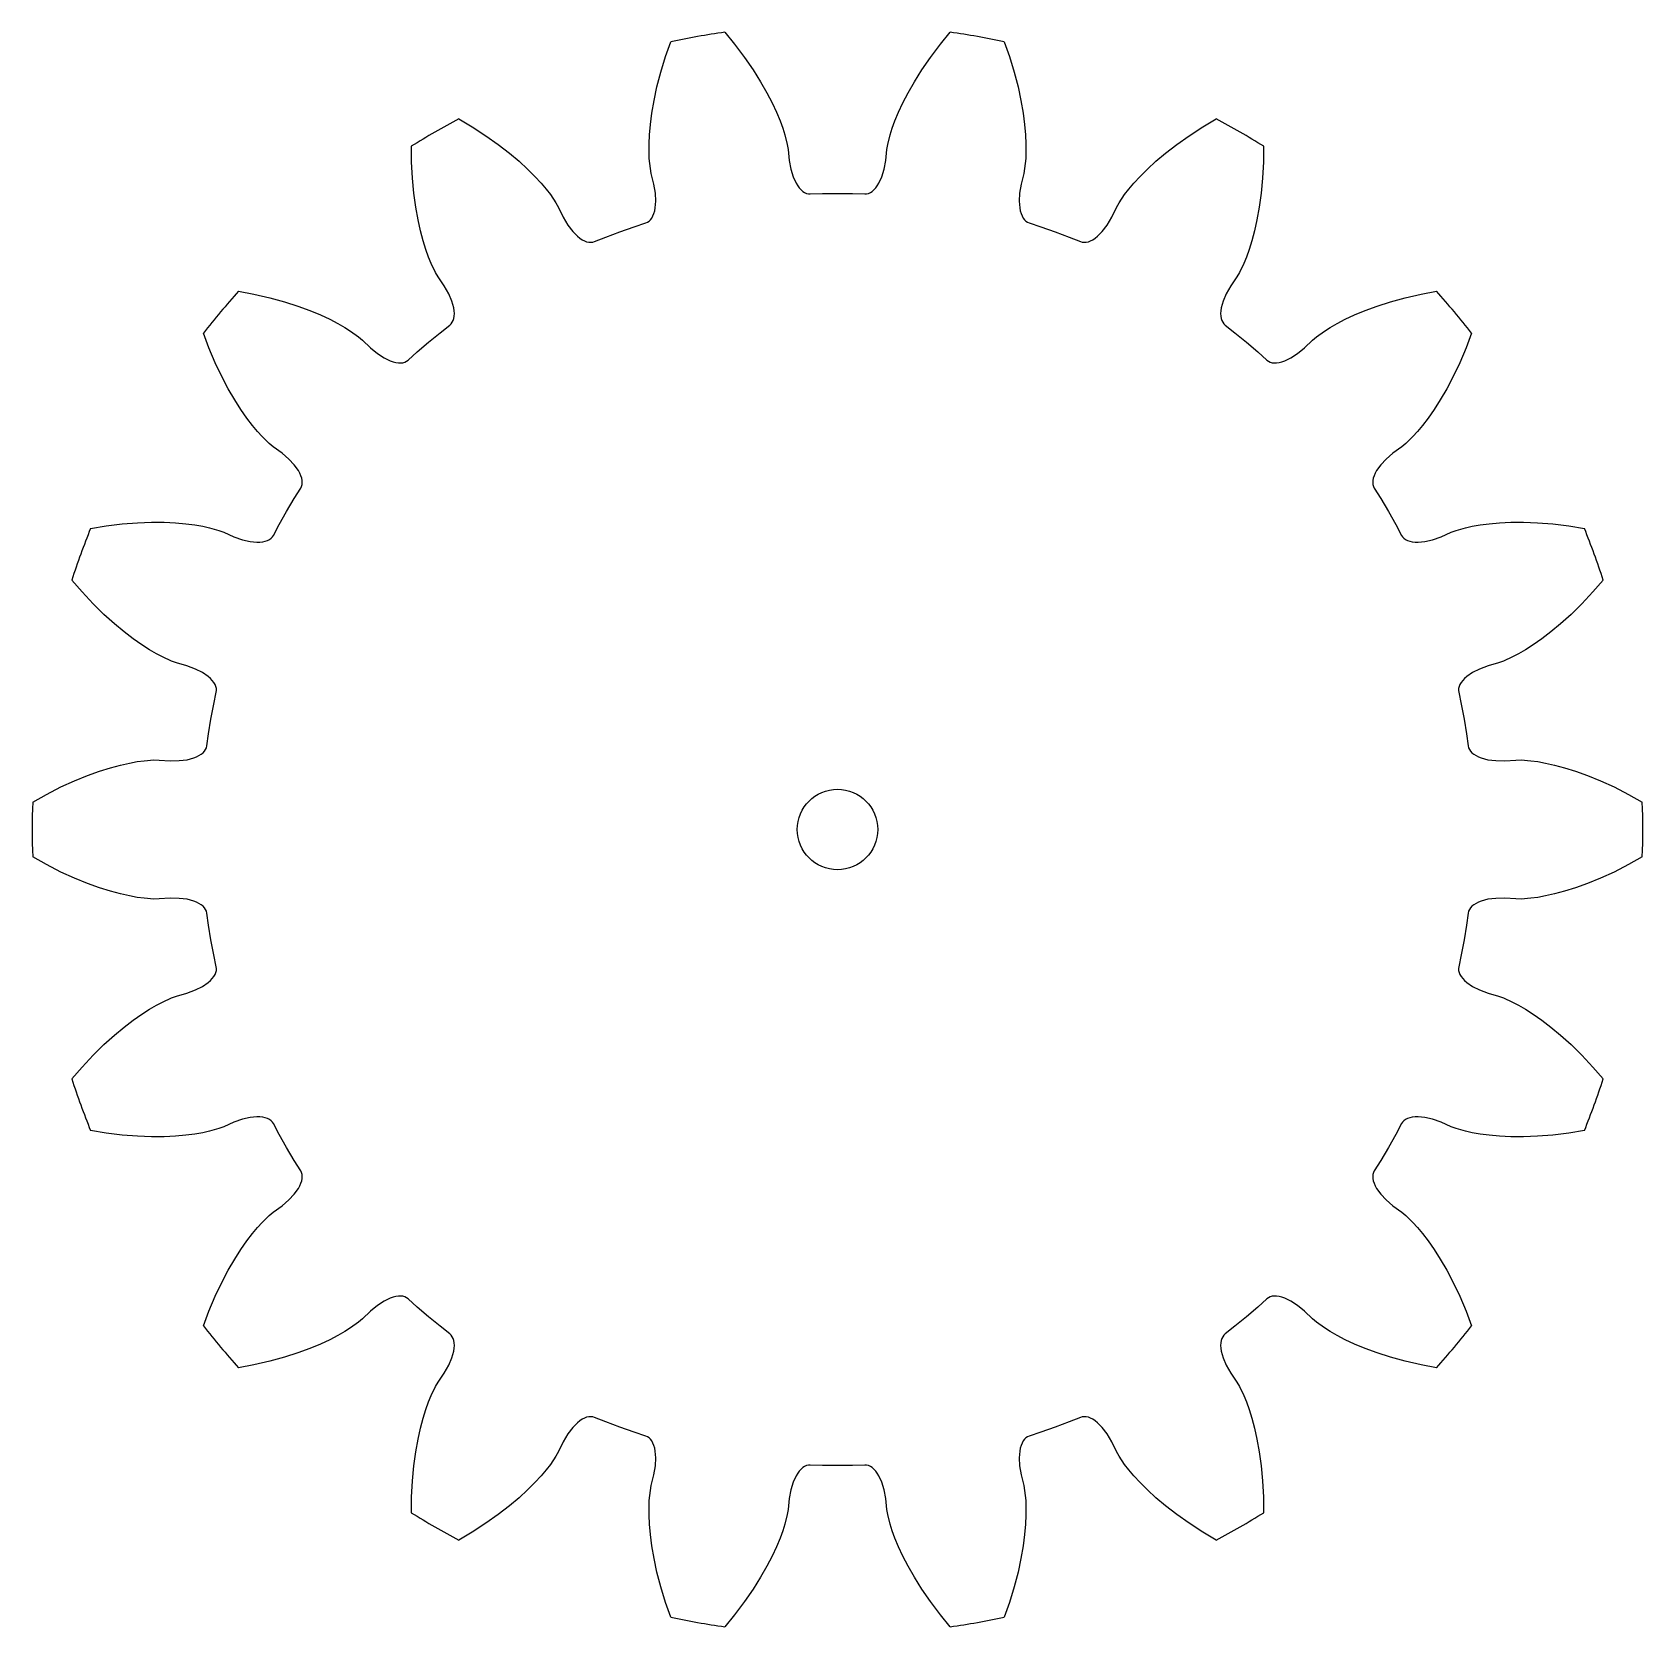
# Model space of a CAD drawing. Extents: x -10 to 10, y -9.9 to 9.9.
import ezdxf

# ---------------------------------------------------------------- set-up
doc = ezdxf.new("R2010")
doc.units = 0

msp = doc.modelspace()

# ---------------------------------------------------------------- linework, layer by layer
msp.add_circle((0, 0), 0.5)
msp.add_circle((0, 0), 0.5)
at = {"layer": 'layer0'}
for p, q in [((-1.4, 9.901), (-1.277, 9.751)), ((1.277, 9.751), (1.4, 9.901)), ((-2.135, 9.599), (-2.071, 9.783)), ((-1.277, 9.751), (-1.155, 9.589)), ((1.155, 9.589), (1.277, 9.751)), ((2.071, 9.783), (2.135, 9.599)), ((-2.242, 9.223), (-2.194, 9.406)), ((-2.194, 9.406), (-2.135, 9.599)), ((-1.155, 9.589), (-1.048, 9.434)), ((-1.048, 9.434), (-0.956, 9.287)), ((0.956, 9.287), (1.048, 9.434)), ((1.048, 9.434), (1.155, 9.589)), ((2.135, 9.599), (2.194, 9.406)), ((2.194, 9.406), (2.242, 9.223)), ((-2.278, 9.053), (-2.242, 9.223)), ((-0.956, 9.287), (-0.878, 9.15)), ((0.878, 9.15), (0.956, 9.287)), ((2.242, 9.223), (2.278, 9.053)), ((-2.305, 8.898), (-2.278, 9.053)), ((-0.878, 9.15), (-0.812, 9.023)), ((-0.812, 9.023), (-0.758, 8.907)), ((0.758, 8.907), (0.812, 9.023)), ((0.812, 9.023), (0.878, 9.15)), ((2.278, 9.053), (2.305, 8.898)), ((-4.702, 8.826), (-4.535, 8.726)), ((-2.323, 8.756), (-2.305, 8.898)), ((-0.758, 8.907), (-0.714, 8.801)), ((-0.714, 8.801), (-0.68, 8.709)), ((0.68, 8.709), (0.714, 8.801)), ((0.714, 8.801), (0.758, 8.907)), ((2.305, 8.898), (2.323, 8.756)), ((4.535, 8.726), (4.702, 8.826)), ((-4.535, 8.726), (-4.365, 8.616)), ((-4.365, 8.616), (-4.212, 8.506)), ((-2.339, 8.515), (-2.334, 8.629)), ((-2.334, 8.629), (-2.323, 8.756)), ((-0.68, 8.709), (-0.654, 8.629)), ((-0.654, 8.629), (-0.623, 8.509)), ((0.623, 8.509), (0.654, 8.629)), ((0.654, 8.629), (0.68, 8.709)), ((2.323, 8.756), (2.334, 8.629)), ((2.334, 8.629), (2.339, 8.515)), ((4.212, 8.506), (4.365, 8.616)), ((4.365, 8.616), (4.535, 8.726)), ((-5.29, 8.29), (-5.292, 8.485)), ((-4.212, 8.506), (-4.074, 8.4)), ((-2.34, 8.416), (-2.339, 8.515)), ((-2.337, 8.332), (-2.34, 8.416)), ((-0.623, 8.509), (-0.612, 8.445)), ((-0.612, 8.445), (-0.599, 8.31)), ((0.599, 8.31), (0.612, 8.445)), ((0.612, 8.445), (0.623, 8.509)), ((2.34, 8.416), (2.337, 8.332)), ((2.339, 8.515), (2.34, 8.416)), ((4.074, 8.4), (4.212, 8.506)), ((5.292, 8.485), (5.29, 8.29)), ((-5.279, 8.088), (-5.29, 8.29)), ((-4.074, 8.4), (-3.954, 8.298)), ((-3.954, 8.298), (-3.849, 8.201)), ((-3.849, 8.201), (-3.758, 8.11)), ((-2.324, 8.209), (-2.337, 8.332)), ((-2.313, 8.145), (-2.324, 8.209)), ((-0.599, 8.31), (-0.578, 8.199)), ((0.578, 8.199), (0.599, 8.31)), ((2.324, 8.209), (2.313, 8.145)), ((2.337, 8.332), (2.324, 8.209)), ((3.758, 8.11), (3.849, 8.201)), ((3.849, 8.201), (3.954, 8.298)), ((3.954, 8.298), (4.074, 8.4)), ((5.29, 8.29), (5.279, 8.088)), ((-5.261, 7.901), (-5.279, 8.088)), ((-3.758, 8.11), (-3.681, 8.026)), ((-3.681, 8.026), (-3.617, 7.951)), ((-2.279, 8.014), (-2.313, 8.145)), ((-2.261, 7.902), (-2.279, 8.014)), ((-0.578, 8.199), (-0.549, 8.105)), ((-0.549, 8.105), (-0.514, 8.028)), ((-0.514, 8.028), (-0.494, 7.995)), ((0.494, 7.995), (0.514, 8.028)), ((0.514, 8.028), (0.549, 8.105)), ((0.549, 8.105), (0.578, 8.199)), ((2.279, 8.014), (2.261, 7.902)), ((2.313, 8.145), (2.279, 8.014)), ((3.617, 7.951), (3.681, 8.026)), ((3.681, 8.026), (3.758, 8.11)), ((5.279, 8.088), (5.261, 7.901)), ((-5.237, 7.728), (-5.261, 7.901)), ((-3.617, 7.951), (-3.566, 7.885)), ((-3.566, 7.885), (-3.496, 7.783)), ((-2.263, 7.719), (-2.256, 7.804)), ((-2.256, 7.804), (-2.261, 7.902)), ((-0.494, 7.995), (-0.474, 7.968)), ((-0.474, 7.968), (-0.453, 7.944)), ((-0.453, 7.944), (-0.431, 7.925)), ((-0.431, 7.925), (-0.408, 7.91)), ((-0.408, 7.91), (-0.385, 7.9)), ((-0.385, 7.9), (-0.362, 7.894)), ((-0.362, 7.894), (-0.339, 7.893)), ((-0.339, 7.893), (-0.186, 7.898)), ((-0.186, 7.898), (0, 7.9)), ((0, 7.9), (0.186, 7.898)), ((0.186, 7.898), (0.339, 7.893)), ((0.339, 7.893), (0.362, 7.894)), ((0.362, 7.894), (0.385, 7.9)), ((0.385, 7.9), (0.408, 7.91)), ((0.408, 7.91), (0.431, 7.925)), ((0.431, 7.925), (0.453, 7.944)), ((0.453, 7.944), (0.474, 7.968)), ((0.474, 7.968), (0.494, 7.995)), ((2.261, 7.902), (2.256, 7.804)), ((2.256, 7.804), (2.263, 7.719)), ((3.496, 7.783), (3.566, 7.885)), ((3.566, 7.885), (3.617, 7.951)), ((5.261, 7.901), (5.237, 7.728)), ((-5.209, 7.573), (-5.237, 7.728)), ((-3.496, 7.783), (-3.464, 7.726)), ((-3.464, 7.726), (-3.405, 7.604)), ((-3.405, 7.604), (-3.347, 7.507)), ((-2.306, 7.594), (-2.292, 7.62)), ((-2.292, 7.62), (-2.28, 7.649)), ((-2.28, 7.649), (-2.27, 7.682)), ((-2.27, 7.682), (-2.263, 7.719)), ((2.263, 7.719), (2.27, 7.682)), ((2.27, 7.682), (2.28, 7.649)), ((2.28, 7.649), (2.292, 7.62)), ((2.292, 7.62), (2.306, 7.594)), ((3.347, 7.507), (3.405, 7.604)), ((3.405, 7.604), (3.464, 7.726)), ((3.464, 7.726), (3.496, 7.783)), ((5.237, 7.728), (5.209, 7.573)), ((-5.178, 7.433), (-5.209, 7.573)), ((-5.145, 7.31), (-5.178, 7.433)), ((-3.347, 7.507), (-3.288, 7.428)), ((-3.288, 7.428), (-3.229, 7.368)), ((-2.876, 7.358), (-2.702, 7.424)), ((-2.702, 7.424), (-2.526, 7.485)), ((-2.526, 7.485), (-2.381, 7.533)), ((-2.381, 7.533), (-2.36, 7.542)), ((-2.36, 7.542), (-2.34, 7.555)), ((-2.34, 7.555), (-2.322, 7.573)), ((-2.322, 7.573), (-2.306, 7.594)), ((2.306, 7.594), (2.322, 7.573)), ((2.322, 7.573), (2.34, 7.555)), ((2.34, 7.555), (2.36, 7.542)), ((2.36, 7.542), (2.381, 7.533)), ((2.381, 7.533), (2.526, 7.485)), ((2.526, 7.485), (2.702, 7.424)), ((2.702, 7.424), (2.876, 7.358)), ((3.229, 7.368), (3.288, 7.428)), ((3.288, 7.428), (3.347, 7.507)), ((5.178, 7.433), (5.145, 7.31)), ((5.209, 7.573), (5.178, 7.433)), ((-5.111, 7.201), (-5.145, 7.31)), ((-5.077, 7.108), (-5.111, 7.201)), ((-3.229, 7.368), (-3.199, 7.344)), ((-3.199, 7.344), (-3.17, 7.325)), ((-3.17, 7.325), (-3.142, 7.31)), ((-3.142, 7.31), (-3.115, 7.3)), ((-3.115, 7.3), (-3.089, 7.294)), ((-3.089, 7.294), (-3.064, 7.292)), ((-3.064, 7.292), (-3.04, 7.294)), ((-3.04, 7.294), (-3.018, 7.301)), ((-3.018, 7.301), (-2.876, 7.358)), ((2.876, 7.358), (3.018, 7.301)), ((3.018, 7.301), (3.04, 7.294)), ((3.04, 7.294), (3.064, 7.292)), ((3.064, 7.292), (3.089, 7.294)), ((3.089, 7.294), (3.115, 7.3)), ((3.115, 7.3), (3.142, 7.31)), ((3.142, 7.31), (3.17, 7.325)), ((3.17, 7.325), (3.199, 7.344)), ((3.199, 7.344), (3.229, 7.368)), ((5.111, 7.201), (5.077, 7.108)), ((5.145, 7.31), (5.111, 7.201)), ((-5.045, 7.031), (-5.077, 7.108)), ((-4.992, 6.919), (-5.045, 7.031)), ((5.045, 7.031), (4.992, 6.919)), ((5.077, 7.108), (5.045, 7.031)), ((-4.959, 6.863), (-4.992, 6.919)), ((-4.883, 6.751), (-4.959, 6.863)), ((4.959, 6.863), (4.883, 6.751)), ((4.992, 6.919), (4.959, 6.863)), ((-7.437, 6.685), (-7.246, 6.649)), ((-7.246, 6.649), (-7.049, 6.603)), ((-7.049, 6.603), (-6.867, 6.553)), ((-4.828, 6.652), (-4.883, 6.751)), ((-4.789, 6.562), (-4.828, 6.652)), ((4.828, 6.652), (4.789, 6.562)), ((4.883, 6.751), (4.828, 6.652)), ((6.867, 6.553), (7.049, 6.603)), ((7.049, 6.603), (7.246, 6.649)), ((7.246, 6.649), (7.437, 6.685)), ((-6.867, 6.553), (-6.701, 6.5)), ((-6.701, 6.5), (-6.554, 6.445)), ((-6.554, 6.445), (-6.421, 6.39)), ((-4.766, 6.48), (-4.789, 6.562)), ((-4.761, 6.443), (-4.766, 6.48)), ((-4.758, 6.408), (-4.761, 6.443)), ((-4.76, 6.376), (-4.758, 6.408)), ((4.761, 6.443), (4.758, 6.408)), ((4.758, 6.408), (4.76, 6.376)), ((4.766, 6.48), (4.761, 6.443)), ((4.789, 6.562), (4.766, 6.48)), ((6.421, 6.39), (6.554, 6.445)), ((6.554, 6.445), (6.701, 6.5)), ((6.701, 6.5), (6.867, 6.553)), ((-6.421, 6.39), (-6.306, 6.336)), ((-6.306, 6.336), (-6.204, 6.283)), ((-6.204, 6.283), (-6.119, 6.234)), ((-6.119, 6.234), (-6.048, 6.19)), ((-4.934, 6.17), (-4.814, 6.264)), ((-4.814, 6.264), (-4.797, 6.28)), ((-4.797, 6.28), (-4.783, 6.299)), ((-4.783, 6.299), (-4.772, 6.322)), ((-4.772, 6.322), (-4.764, 6.348)), ((-4.764, 6.348), (-4.76, 6.376)), ((4.76, 6.376), (4.764, 6.348)), ((4.764, 6.348), (4.772, 6.322)), ((4.772, 6.322), (4.783, 6.299)), ((4.783, 6.299), (4.797, 6.28)), ((4.797, 6.28), (4.814, 6.264)), ((4.814, 6.264), (4.934, 6.17)), ((6.048, 6.19), (6.119, 6.234)), ((6.119, 6.234), (6.204, 6.283)), ((6.204, 6.283), (6.306, 6.336)), ((6.306, 6.336), (6.421, 6.39)), ((-7.806, 5.981), (-7.875, 6.163)), ((-6.048, 6.19), (-5.947, 6.118)), ((-5.947, 6.118), (-5.897, 6.075)), ((-5.897, 6.075), (-5.801, 5.981)), ((-5.219, 5.931), (-5.078, 6.052)), ((-5.078, 6.052), (-4.934, 6.17)), ((4.934, 6.17), (5.078, 6.052)), ((5.078, 6.052), (5.219, 5.931)), ((5.801, 5.981), (5.897, 6.075)), ((5.897, 6.075), (5.947, 6.118)), ((5.947, 6.118), (6.048, 6.19)), ((7.875, 6.163), (7.806, 5.981)), ((-7.727, 5.795), (-7.806, 5.981)), ((-5.801, 5.981), (-5.713, 5.91)), ((-5.713, 5.91), (-5.63, 5.856)), ((-5.63, 5.856), (-5.554, 5.819)), ((-5.554, 5.819), (-5.518, 5.807)), ((-5.518, 5.807), (-5.485, 5.799)), ((-5.397, 5.797), (-5.373, 5.804)), ((-5.373, 5.804), (-5.352, 5.815)), ((-5.352, 5.815), (-5.333, 5.828)), ((-5.333, 5.828), (-5.219, 5.931)), ((5.219, 5.931), (5.333, 5.828)), ((5.333, 5.828), (5.352, 5.815)), ((5.352, 5.815), (5.373, 5.804)), ((5.373, 5.804), (5.397, 5.797)), ((5.485, 5.799), (5.518, 5.807)), ((5.518, 5.807), (5.554, 5.819)), ((5.554, 5.819), (5.63, 5.856)), ((5.63, 5.856), (5.713, 5.91)), ((5.713, 5.91), (5.801, 5.981)), ((7.806, 5.981), (7.727, 5.795)), ((-7.646, 5.625), (-7.727, 5.795)), ((-7.565, 5.471), (-7.646, 5.625)), ((-5.485, 5.799), (-5.453, 5.795)), ((-5.453, 5.795), (-5.424, 5.794)), ((-5.424, 5.794), (-5.397, 5.797)), ((5.397, 5.797), (5.424, 5.794)), ((5.424, 5.794), (5.453, 5.795)), ((5.453, 5.795), (5.485, 5.799)), ((7.646, 5.625), (7.565, 5.471)), ((7.727, 5.795), (7.646, 5.625)), ((-7.485, 5.335), (-7.565, 5.471)), ((7.565, 5.471), (7.485, 5.335)), ((-7.408, 5.214), (-7.485, 5.335)), ((-7.335, 5.109), (-7.408, 5.214)), ((7.408, 5.214), (7.335, 5.109)), ((7.485, 5.335), (7.408, 5.214)), ((-7.265, 5.019), (-7.335, 5.109)), ((-7.202, 4.943), (-7.265, 5.019)), ((7.265, 5.019), (7.202, 4.943)), ((7.335, 5.109), (7.265, 5.019)), ((-7.146, 4.881), (-7.202, 4.943)), ((-7.057, 4.794), (-7.146, 4.881)), ((7.146, 4.881), (7.057, 4.794)), ((7.202, 4.943), (7.146, 4.881)), ((-7.007, 4.753), (-7.057, 4.794)), ((-6.897, 4.674), (-7.007, 4.753)), ((-6.812, 4.6), (-6.897, 4.674)), ((-6.745, 4.528), (-6.812, 4.6)), ((6.812, 4.6), (6.745, 4.528)), ((6.897, 4.674), (6.812, 4.6)), ((7.007, 4.753), (6.897, 4.674)), ((7.057, 4.794), (7.007, 4.753)), ((-6.695, 4.459), (-6.745, 4.528)), ((-6.677, 4.426), (-6.695, 4.459)), ((-6.663, 4.394), (-6.677, 4.426)), ((6.677, 4.426), (6.663, 4.394)), ((6.695, 4.459), (6.677, 4.426)), ((6.745, 4.528), (6.695, 4.459)), ((-6.747, 4.11), (-6.666, 4.24)), ((-6.666, 4.24), (-6.656, 4.261)), ((-6.653, 4.364), (-6.663, 4.394)), ((-6.656, 4.261), (-6.649, 4.283)), ((-6.648, 4.335), (-6.653, 4.364)), ((-6.649, 4.283), (-6.647, 4.308)), ((-6.647, 4.308), (-6.648, 4.335)), ((6.648, 4.335), (6.647, 4.308)), ((6.647, 4.308), (6.649, 4.283)), ((6.653, 4.364), (6.648, 4.335)), ((6.649, 4.283), (6.656, 4.261)), ((6.663, 4.394), (6.653, 4.364)), ((6.656, 4.261), (6.666, 4.24)), ((6.666, 4.24), (6.747, 4.11)), ((-6.842, 3.95), (-6.747, 4.11)), ((6.747, 4.11), (6.842, 3.95)), ((-8.882, 3.794), (-8.694, 3.809)), ((-8.694, 3.809), (-8.52, 3.816)), ((-8.52, 3.816), (-8.363, 3.815)), ((-8.363, 3.815), (-8.22, 3.808)), ((-8.22, 3.808), (-8.092, 3.797)), ((-6.933, 3.788), (-6.842, 3.95)), ((6.842, 3.95), (6.933, 3.788)), ((8.092, 3.797), (8.22, 3.808)), ((8.22, 3.808), (8.363, 3.815)), ((8.363, 3.815), (8.52, 3.816)), ((8.52, 3.816), (8.694, 3.809)), ((8.694, 3.809), (8.882, 3.794)), ((-9.275, 3.738), (-9.083, 3.77)), ((-9.083, 3.77), (-8.882, 3.794)), ((-8.092, 3.797), (-7.979, 3.782)), ((-7.979, 3.782), (-7.882, 3.766)), ((-7.882, 3.766), (-7.8, 3.748)), ((-7.8, 3.748), (-7.681, 3.715)), ((-7.681, 3.715), (-7.62, 3.692)), ((-7.62, 3.692), (-7.496, 3.636)), ((-7.496, 3.636), (-7.39, 3.599)), ((-7.079, 3.59), (-7.054, 3.602)), ((-7.054, 3.602), (-7.034, 3.617)), ((-7.034, 3.617), (-7.018, 3.634)), ((-7.018, 3.634), (-7.005, 3.653)), ((-7.005, 3.653), (-6.933, 3.788)), ((6.933, 3.788), (7.005, 3.653)), ((7.005, 3.653), (7.018, 3.634)), ((7.018, 3.634), (7.034, 3.617)), ((7.034, 3.617), (7.054, 3.602)), ((7.054, 3.602), (7.079, 3.59)), ((7.39, 3.599), (7.496, 3.636)), ((7.496, 3.636), (7.62, 3.692)), ((7.62, 3.692), (7.681, 3.715)), ((7.681, 3.715), (7.8, 3.748)), ((7.8, 3.748), (7.882, 3.766)), ((7.882, 3.766), (7.979, 3.782)), ((7.979, 3.782), (8.092, 3.797)), ((8.882, 3.794), (9.083, 3.77)), ((9.083, 3.77), (9.275, 3.738)), ((-7.39, 3.599), (-7.294, 3.577)), ((-7.294, 3.577), (-7.209, 3.569)), ((-7.209, 3.569), (-7.172, 3.57)), ((-7.172, 3.57), (-7.137, 3.573)), ((-7.137, 3.573), (-7.106, 3.58)), ((-7.106, 3.58), (-7.079, 3.59)), ((7.079, 3.59), (7.106, 3.58)), ((7.106, 3.58), (7.137, 3.573)), ((7.137, 3.573), (7.172, 3.57)), ((7.172, 3.57), (7.209, 3.569)), ((7.209, 3.569), (7.294, 3.577)), ((7.294, 3.577), (7.39, 3.599)), ((-9.381, 2.95), (-9.508, 3.098)), ((9.508, 3.098), (9.381, 2.95)), ((-9.243, 2.803), (-9.381, 2.95)), ((-9.109, 2.67), (-9.243, 2.803)), ((9.243, 2.803), (9.109, 2.67)), ((9.381, 2.95), (9.243, 2.803)), ((-8.98, 2.554), (-9.109, 2.67)), ((9.109, 2.67), (8.98, 2.554)), ((-8.859, 2.453), (-8.98, 2.554)), ((-8.745, 2.366), (-8.859, 2.453)), ((8.859, 2.453), (8.745, 2.366)), ((8.98, 2.554), (8.859, 2.453)), ((-8.64, 2.293), (-8.745, 2.366)), ((-8.544, 2.231), (-8.64, 2.293)), ((-8.458, 2.182), (-8.544, 2.231)), ((8.544, 2.231), (8.458, 2.182)), ((8.64, 2.293), (8.544, 2.231)), ((8.745, 2.366), (8.64, 2.293)), ((-8.384, 2.143), (-8.458, 2.182)), ((-8.271, 2.092), (-8.384, 2.143)), ((-8.21, 2.07), (-8.271, 2.092)), ((-8.08, 2.033), (-8.21, 2.07)), ((-7.974, 1.993), (-8.08, 2.033)), ((8.08, 2.033), (7.974, 1.993)), ((8.21, 2.07), (8.08, 2.033)), ((8.271, 2.092), (8.21, 2.07)), ((8.384, 2.143), (8.271, 2.092)), ((8.458, 2.182), (8.384, 2.143)), ((-7.887, 1.948), (-7.974, 1.993)), ((-7.817, 1.9), (-7.887, 1.948)), ((-7.788, 1.875), (-7.817, 1.9)), ((-7.764, 1.85), (-7.788, 1.875)), ((-7.745, 1.825), (-7.764, 1.85)), ((-7.73, 1.8), (-7.745, 1.825)), ((-7.719, 1.775), (-7.73, 1.8)), ((7.73, 1.8), (7.719, 1.775)), ((7.745, 1.825), (7.73, 1.8)), ((7.764, 1.85), (7.745, 1.825)), ((7.788, 1.875), (7.764, 1.85)), ((7.817, 1.9), (7.788, 1.875)), ((7.887, 1.948), (7.817, 1.9)), ((7.974, 1.993), (7.887, 1.948)), ((-7.746, 1.555), (-7.714, 1.704)), ((-7.713, 1.751), (-7.719, 1.775)), ((-7.714, 1.704), (-7.711, 1.727)), ((-7.711, 1.727), (-7.713, 1.751)), ((7.713, 1.751), (7.711, 1.727)), ((7.711, 1.727), (7.714, 1.704)), ((7.719, 1.775), (7.713, 1.751)), ((7.714, 1.704), (7.746, 1.555)), ((-7.78, 1.372), (-7.746, 1.555)), ((7.746, 1.555), (7.78, 1.372)), ((-7.81, 1.188), (-7.78, 1.372)), ((7.78, 1.372), (7.81, 1.188)), ((-7.847, 0.993), (-7.837, 1.014)), ((-7.837, 1.014), (-7.832, 1.037)), ((-7.832, 1.037), (-7.81, 1.188)), ((7.81, 1.188), (7.832, 1.037)), ((7.832, 1.037), (7.837, 1.014)), ((7.837, 1.014), (7.847, 0.993)), ((-9.027, 0.767), (-8.903, 0.801)), ((-8.903, 0.801), (-8.792, 0.825)), ((-8.792, 0.825), (-8.695, 0.843)), ((-8.695, 0.843), (-8.611, 0.854)), ((-8.611, 0.854), (-8.488, 0.864)), ((-8.488, 0.864), (-8.423, 0.863)), ((-8.423, 0.863), (-8.288, 0.853)), ((-8.288, 0.853), (-8.175, 0.855)), ((-8.175, 0.855), (-8.077, 0.867)), ((-8.077, 0.867), (-7.995, 0.888)), ((-7.995, 0.888), (-7.96, 0.901)), ((-7.96, 0.901), (-7.929, 0.917)), ((-7.929, 0.917), (-7.902, 0.934)), ((-7.902, 0.934), (-7.879, 0.952)), ((-7.879, 0.952), (-7.861, 0.972)), ((-7.861, 0.972), (-7.847, 0.993)), ((7.847, 0.993), (7.861, 0.972)), ((7.861, 0.972), (7.879, 0.952)), ((7.879, 0.952), (7.902, 0.934)), ((7.902, 0.934), (7.929, 0.917)), ((7.929, 0.917), (7.96, 0.901)), ((7.96, 0.901), (7.995, 0.888)), ((7.995, 0.888), (8.077, 0.867)), ((8.077, 0.867), (8.175, 0.855)), ((8.175, 0.855), (8.288, 0.853)), ((8.288, 0.853), (8.423, 0.863)), ((8.423, 0.863), (8.488, 0.864)), ((8.488, 0.864), (8.611, 0.854)), ((8.611, 0.854), (8.695, 0.843)), ((8.695, 0.843), (8.792, 0.825)), ((8.792, 0.825), (8.903, 0.801)), ((8.903, 0.801), (9.027, 0.767)), ((-9.644, 0.528), (-9.473, 0.606)), ((-9.473, 0.606), (-9.312, 0.671)), ((-9.312, 0.671), (-9.163, 0.725)), ((-9.163, 0.725), (-9.027, 0.767)), ((9.027, 0.767), (9.163, 0.725)), ((9.163, 0.725), (9.312, 0.671)), ((9.312, 0.671), (9.473, 0.606)), ((9.473, 0.606), (9.644, 0.528)), ((-9.994, 0.341), (-9.824, 0.436)), ((-9.824, 0.436), (-9.644, 0.528)), ((9.644, 0.528), (9.824, 0.436)), ((9.824, 0.436), (9.994, 0.341)), ((-9.824, -0.436), (-9.994, -0.341)), ((9.994, -0.341), (9.824, -0.436)), ((-9.644, -0.528), (-9.824, -0.436)), ((-9.473, -0.606), (-9.644, -0.528)), ((9.644, -0.528), (9.473, -0.606)), ((9.824, -0.436), (9.644, -0.528)), ((-9.312, -0.671), (-9.473, -0.606)), ((-9.163, -0.725), (-9.312, -0.671)), ((-9.027, -0.767), (-9.163, -0.725)), ((-8.903, -0.801), (-9.027, -0.767)), ((9.027, -0.767), (8.903, -0.801)), ((9.163, -0.725), (9.027, -0.767)), ((9.312, -0.671), (9.163, -0.725)), ((9.473, -0.606), (9.312, -0.671)), ((-8.792, -0.825), (-8.903, -0.801)), ((-8.695, -0.843), (-8.792, -0.825)), ((-8.611, -0.854), (-8.695, -0.843)), ((-8.488, -0.864), (-8.611, -0.854)), ((-8.423, -0.863), (-8.488, -0.864)), ((-8.288, -0.853), (-8.423, -0.863)), ((-8.175, -0.855), (-8.288, -0.853)), ((-8.077, -0.867), (-8.175, -0.855)), ((-7.995, -0.888), (-8.077, -0.867)), ((-7.96, -0.901), (-7.995, -0.888)), ((-7.929, -0.917), (-7.96, -0.901)), ((-7.902, -0.934), (-7.929, -0.917)), ((-7.879, -0.952), (-7.902, -0.934)), ((-7.861, -0.972), (-7.879, -0.952)), ((-7.847, -0.993), (-7.861, -0.972)), ((-7.837, -1.014), (-7.847, -0.993)), ((7.847, -0.993), (7.837, -1.014)), ((7.861, -0.972), (7.847, -0.993)), ((7.879, -0.952), (7.861, -0.972)), ((7.902, -0.934), (7.879, -0.952)), ((7.929, -0.917), (7.902, -0.934)), ((7.96, -0.901), (7.929, -0.917)), ((7.995, -0.888), (7.96, -0.901)), ((8.077, -0.867), (7.995, -0.888)), ((8.175, -0.855), (8.077, -0.867)), ((8.288, -0.853), (8.175, -0.855)), ((8.423, -0.863), (8.288, -0.853)), ((8.488, -0.864), (8.423, -0.863)), ((8.611, -0.854), (8.488, -0.864)), ((8.695, -0.843), (8.611, -0.854)), ((8.792, -0.825), (8.695, -0.843)), ((8.903, -0.801), (8.792, -0.825)), ((-7.832, -1.037), (-7.837, -1.014)), ((-7.81, -1.188), (-7.832, -1.037)), ((-7.78, -1.372), (-7.81, -1.188)), ((7.81, -1.188), (7.78, -1.372)), ((7.832, -1.037), (7.81, -1.188)), ((7.837, -1.014), (7.832, -1.037)), ((-7.746, -1.555), (-7.78, -1.372)), ((7.78, -1.372), (7.746, -1.555)), ((-7.714, -1.704), (-7.746, -1.555)), ((7.746, -1.555), (7.714, -1.704)), ((-7.73, -1.8), (-7.719, -1.775)), ((-7.719, -1.775), (-7.713, -1.751)), ((-7.711, -1.727), (-7.714, -1.704)), ((-7.713, -1.751), (-7.711, -1.727)), ((7.714, -1.704), (7.711, -1.727)), ((7.711, -1.727), (7.713, -1.751)), ((7.713, -1.751), (7.719, -1.775)), ((7.719, -1.775), (7.73, -1.8)), ((-8.08, -2.033), (-7.974, -1.993)), ((-7.974, -1.993), (-7.887, -1.948)), ((-7.887, -1.948), (-7.817, -1.9)), ((-7.817, -1.9), (-7.788, -1.875)), ((-7.788, -1.875), (-7.764, -1.85)), ((-7.764, -1.85), (-7.745, -1.825)), ((-7.745, -1.825), (-7.73, -1.8)), ((7.73, -1.8), (7.745, -1.825)), ((7.745, -1.825), (7.764, -1.85)), ((7.764, -1.85), (7.788, -1.875)), ((7.788, -1.875), (7.817, -1.9)), ((7.817, -1.9), (7.887, -1.948)), ((7.887, -1.948), (7.974, -1.993)), ((7.974, -1.993), (8.08, -2.033)), ((-8.544, -2.231), (-8.458, -2.182)), ((-8.458, -2.182), (-8.384, -2.143)), ((-8.384, -2.143), (-8.271, -2.092)), ((-8.271, -2.092), (-8.21, -2.07)), ((-8.21, -2.07), (-8.08, -2.033)), ((8.08, -2.033), (8.21, -2.07)), ((8.21, -2.07), (8.271, -2.092)), ((8.271, -2.092), (8.384, -2.143)), ((8.384, -2.143), (8.458, -2.182)), ((8.458, -2.182), (8.544, -2.231)), ((-8.859, -2.453), (-8.745, -2.366)), ((-8.745, -2.366), (-8.64, -2.293)), ((-8.64, -2.293), (-8.544, -2.231)), ((8.544, -2.231), (8.64, -2.293)), ((8.64, -2.293), (8.745, -2.366)), ((8.745, -2.366), (8.859, -2.453)), ((-9.109, -2.67), (-8.98, -2.554)), ((-8.98, -2.554), (-8.859, -2.453)), ((8.859, -2.453), (8.98, -2.554)), ((8.98, -2.554), (9.109, -2.67)), ((-9.243, -2.803), (-9.109, -2.67)), ((9.109, -2.67), (9.243, -2.803)), ((-9.508, -3.098), (-9.381, -2.95)), ((-9.381, -2.95), (-9.243, -2.803)), ((9.243, -2.803), (9.381, -2.95)), ((9.381, -2.95), (9.508, -3.098)), ((-7.39, -3.599), (-7.496, -3.636)), ((-7.294, -3.577), (-7.39, -3.599)), ((-7.209, -3.569), (-7.294, -3.577)), ((-7.172, -3.57), (-7.209, -3.569)), ((-7.137, -3.573), (-7.172, -3.57)), ((-7.106, -3.58), (-7.137, -3.573)), ((-7.079, -3.59), (-7.106, -3.58)), ((-7.054, -3.602), (-7.079, -3.59)), ((7.079, -3.59), (7.054, -3.602)), ((7.106, -3.58), (7.079, -3.59)), ((7.137, -3.573), (7.106, -3.58)), ((7.172, -3.57), (7.137, -3.573)), ((7.209, -3.569), (7.172, -3.57)), ((7.294, -3.577), (7.209, -3.569)), ((7.39, -3.599), (7.294, -3.577)), ((7.496, -3.636), (7.39, -3.599)), ((-9.083, -3.77), (-9.275, -3.738)), ((-8.882, -3.794), (-9.083, -3.77)), ((-8.694, -3.809), (-8.882, -3.794)), ((-8.092, -3.797), (-8.22, -3.808)), ((-7.979, -3.782), (-8.092, -3.797)), ((-7.882, -3.766), (-7.979, -3.782)), ((-7.8, -3.748), (-7.882, -3.766)), ((-7.681, -3.715), (-7.8, -3.748)), ((-7.62, -3.692), (-7.681, -3.715)), ((-7.496, -3.636), (-7.62, -3.692)), ((-7.034, -3.617), (-7.054, -3.602)), ((-7.018, -3.634), (-7.034, -3.617)), ((-7.005, -3.653), (-7.018, -3.634)), ((-6.933, -3.788), (-7.005, -3.653)), ((-6.842, -3.95), (-6.933, -3.788)), ((6.933, -3.788), (6.842, -3.95)), ((7.005, -3.653), (6.933, -3.788)), ((7.018, -3.634), (7.005, -3.653)), ((7.034, -3.617), (7.018, -3.634)), ((7.054, -3.602), (7.034, -3.617)), ((7.62, -3.692), (7.496, -3.636)), ((7.681, -3.715), (7.62, -3.692)), ((7.8, -3.748), (7.681, -3.715)), ((7.882, -3.766), (7.8, -3.748)), ((7.979, -3.782), (7.882, -3.766)), ((8.092, -3.797), (7.979, -3.782)), ((8.22, -3.808), (8.092, -3.797)), ((8.882, -3.794), (8.694, -3.809)), ((9.083, -3.77), (8.882, -3.794)), ((9.275, -3.738), (9.083, -3.77)), ((-8.52, -3.816), (-8.694, -3.809)), ((-8.363, -3.815), (-8.52, -3.816)), ((-8.22, -3.808), (-8.363, -3.815)), ((-6.747, -4.11), (-6.842, -3.95)), ((6.842, -3.95), (6.747, -4.11)), ((8.363, -3.815), (8.22, -3.808)), ((8.52, -3.816), (8.363, -3.815)), ((8.694, -3.809), (8.52, -3.816)), ((-6.666, -4.24), (-6.747, -4.11)), ((6.747, -4.11), (6.666, -4.24)), ((-6.677, -4.426), (-6.663, -4.394)), ((-6.656, -4.261), (-6.666, -4.24)), ((-6.663, -4.394), (-6.653, -4.364)), ((-6.649, -4.283), (-6.656, -4.261)), ((-6.653, -4.364), (-6.648, -4.335)), ((-6.647, -4.308), (-6.649, -4.283)), ((-6.648, -4.335), (-6.647, -4.308)), ((6.649, -4.283), (6.647, -4.308)), ((6.647, -4.308), (6.648, -4.335)), ((6.648, -4.335), (6.653, -4.364)), ((6.656, -4.261), (6.649, -4.283)), ((6.653, -4.364), (6.663, -4.394)), ((6.666, -4.24), (6.656, -4.261)), ((6.663, -4.394), (6.677, -4.426)), ((-6.812, -4.6), (-6.745, -4.528)), ((-6.745, -4.528), (-6.695, -4.459)), ((-6.695, -4.459), (-6.677, -4.426)), ((6.677, -4.426), (6.695, -4.459)), ((6.695, -4.459), (6.745, -4.528)), ((6.745, -4.528), (6.812, -4.6)), ((-7.146, -4.881), (-7.057, -4.794)), ((-7.057, -4.794), (-7.007, -4.753)), ((-7.007, -4.753), (-6.897, -4.674)), ((-6.897, -4.674), (-6.812, -4.6)), ((6.812, -4.6), (6.897, -4.674)), ((6.897, -4.674), (7.007, -4.753)), ((7.007, -4.753), (7.057, -4.794)), ((7.057, -4.794), (7.146, -4.881)), ((-7.265, -5.019), (-7.202, -4.943)), ((-7.202, -4.943), (-7.146, -4.881)), ((7.146, -4.881), (7.202, -4.943)), ((7.202, -4.943), (7.265, -5.019)), ((-7.408, -5.214), (-7.335, -5.109)), ((-7.335, -5.109), (-7.265, -5.019)), ((7.265, -5.019), (7.335, -5.109)), ((7.335, -5.109), (7.408, -5.214)), ((-7.565, -5.471), (-7.485, -5.335)), ((-7.485, -5.335), (-7.408, -5.214)), ((7.408, -5.214), (7.485, -5.335)), ((7.485, -5.335), (7.565, -5.471)), ((-7.646, -5.625), (-7.565, -5.471)), ((7.565, -5.471), (7.646, -5.625)), ((-7.806, -5.981), (-7.727, -5.795)), ((-7.727, -5.795), (-7.646, -5.625)), ((-5.485, -5.799), (-5.518, -5.807)), ((-5.453, -5.795), (-5.485, -5.799)), ((-5.424, -5.794), (-5.453, -5.795)), ((-5.397, -5.797), (-5.424, -5.794)), ((-5.373, -5.804), (-5.397, -5.797)), ((5.397, -5.797), (5.373, -5.804)), ((5.424, -5.794), (5.397, -5.797)), ((5.453, -5.795), (5.424, -5.794)), ((5.485, -5.799), (5.453, -5.795)), ((5.518, -5.807), (5.485, -5.799)), ((7.646, -5.625), (7.727, -5.795)), ((7.727, -5.795), (7.806, -5.981)), ((-7.875, -6.163), (-7.806, -5.981)), ((-5.801, -5.981), (-5.897, -6.075)), ((-5.713, -5.91), (-5.801, -5.981)), ((-5.63, -5.856), (-5.713, -5.91)), ((-5.554, -5.819), (-5.63, -5.856)), ((-5.518, -5.807), (-5.554, -5.819)), ((-5.352, -5.815), (-5.373, -5.804)), ((-5.333, -5.828), (-5.352, -5.815)), ((-5.219, -5.931), (-5.333, -5.828)), ((-5.078, -6.052), (-5.219, -5.931)), ((5.219, -5.931), (5.078, -6.052)), ((5.333, -5.828), (5.219, -5.931)), ((5.352, -5.815), (5.333, -5.828)), ((5.373, -5.804), (5.352, -5.815)), ((5.554, -5.819), (5.518, -5.807)), ((5.63, -5.856), (5.554, -5.819)), ((5.713, -5.91), (5.63, -5.856)), ((5.801, -5.981), (5.713, -5.91)), ((5.897, -6.075), (5.801, -5.981)), ((7.806, -5.981), (7.875, -6.163)), ((-6.048, -6.19), (-6.119, -6.234)), ((-5.947, -6.118), (-6.048, -6.19)), ((-5.897, -6.075), (-5.947, -6.118)), ((-4.934, -6.17), (-5.078, -6.052)), ((-4.814, -6.264), (-4.934, -6.17)), ((4.934, -6.17), (4.814, -6.264)), ((5.078, -6.052), (4.934, -6.17)), ((5.947, -6.118), (5.897, -6.075)), ((6.048, -6.19), (5.947, -6.118)), ((6.119, -6.234), (6.048, -6.19)), ((-6.421, -6.39), (-6.554, -6.445)), ((-6.306, -6.336), (-6.421, -6.39)), ((-6.204, -6.283), (-6.306, -6.336)), ((-6.119, -6.234), (-6.204, -6.283)), ((-4.797, -6.28), (-4.814, -6.264)), ((-4.783, -6.299), (-4.797, -6.28)), ((-4.772, -6.322), (-4.783, -6.299)), ((-4.764, -6.348), (-4.772, -6.322)), ((-4.76, -6.376), (-4.764, -6.348)), ((-4.758, -6.408), (-4.76, -6.376)), ((4.76, -6.376), (4.758, -6.408)), ((4.764, -6.348), (4.76, -6.376)), ((4.772, -6.322), (4.764, -6.348)), ((4.783, -6.299), (4.772, -6.322)), ((4.797, -6.28), (4.783, -6.299)), ((4.814, -6.264), (4.797, -6.28)), ((6.204, -6.283), (6.119, -6.234)), ((6.306, -6.336), (6.204, -6.283)), ((6.421, -6.39), (6.306, -6.336)), ((6.554, -6.445), (6.421, -6.39)), ((-6.867, -6.553), (-7.049, -6.603)), ((-6.701, -6.5), (-6.867, -6.553)), ((-6.554, -6.445), (-6.701, -6.5)), ((-4.828, -6.652), (-4.789, -6.562)), ((-4.789, -6.562), (-4.766, -6.48)), ((-4.766, -6.48), (-4.761, -6.443)), ((-4.761, -6.443), (-4.758, -6.408)), ((4.758, -6.408), (4.761, -6.443)), ((4.761, -6.443), (4.766, -6.48)), ((4.766, -6.48), (4.789, -6.562)), ((4.789, -6.562), (4.828, -6.652)), ((6.701, -6.5), (6.554, -6.445)), ((6.867, -6.553), (6.701, -6.5)), ((7.049, -6.603), (6.867, -6.553)), ((-7.246, -6.649), (-7.437, -6.685)), ((-7.049, -6.603), (-7.246, -6.649)), ((-4.959, -6.863), (-4.883, -6.751)), ((-4.883, -6.751), (-4.828, -6.652)), ((4.828, -6.652), (4.883, -6.751)), ((4.883, -6.751), (4.959, -6.863)), ((7.246, -6.649), (7.049, -6.603)), ((7.437, -6.685), (7.246, -6.649)), ((-5.045, -7.031), (-4.992, -6.919)), ((-4.992, -6.919), (-4.959, -6.863)), ((4.959, -6.863), (4.992, -6.919)), ((4.992, -6.919), (5.045, -7.031)), ((-5.111, -7.201), (-5.077, -7.108)), ((-5.077, -7.108), (-5.045, -7.031)), ((5.045, -7.031), (5.077, -7.108)), ((5.077, -7.108), (5.111, -7.201)), ((-5.178, -7.433), (-5.145, -7.31)), ((-5.145, -7.31), (-5.111, -7.201)), ((-3.229, -7.368), (-3.288, -7.428)), ((-3.199, -7.344), (-3.229, -7.368)), ((-3.17, -7.325), (-3.199, -7.344)), ((-3.142, -7.31), (-3.17, -7.325)), ((-3.115, -7.3), (-3.142, -7.31)), ((-3.089, -7.294), (-3.115, -7.3)), ((-3.064, -7.292), (-3.089, -7.294)), ((-3.04, -7.294), (-3.064, -7.292)), ((-3.018, -7.301), (-3.04, -7.294)), ((-2.876, -7.358), (-3.018, -7.301)), ((-2.702, -7.424), (-2.876, -7.358)), ((2.876, -7.358), (2.702, -7.424)), ((3.018, -7.301), (2.876, -7.358)), ((3.04, -7.294), (3.018, -7.301)), ((3.064, -7.292), (3.04, -7.294)), ((3.089, -7.294), (3.064, -7.292)), ((3.115, -7.3), (3.089, -7.294)), ((3.142, -7.31), (3.115, -7.3)), ((3.17, -7.325), (3.142, -7.31)), ((3.199, -7.344), (3.17, -7.325)), ((3.229, -7.368), (3.199, -7.344)), ((3.288, -7.428), (3.229, -7.368)), ((5.111, -7.201), (5.145, -7.31)), ((5.145, -7.31), (5.178, -7.433)), ((-5.237, -7.728), (-5.209, -7.573)), ((-5.209, -7.573), (-5.178, -7.433)), ((-3.347, -7.507), (-3.405, -7.604)), ((-3.288, -7.428), (-3.347, -7.507)), ((-2.526, -7.485), (-2.702, -7.424)), ((-2.381, -7.533), (-2.526, -7.485)), ((-2.36, -7.542), (-2.381, -7.533)), ((-2.34, -7.555), (-2.36, -7.542)), ((-2.322, -7.573), (-2.34, -7.555)), ((-2.306, -7.594), (-2.322, -7.573)), ((-2.292, -7.62), (-2.306, -7.594)), ((2.306, -7.594), (2.292, -7.62)), ((2.322, -7.573), (2.306, -7.594)), ((2.34, -7.555), (2.322, -7.573)), ((2.36, -7.542), (2.34, -7.555)), ((2.381, -7.533), (2.36, -7.542)), ((2.526, -7.485), (2.381, -7.533)), ((2.702, -7.424), (2.526, -7.485)), ((3.347, -7.507), (3.288, -7.428)), ((3.405, -7.604), (3.347, -7.507)), ((5.178, -7.433), (5.209, -7.573)), ((5.209, -7.573), (5.237, -7.728)), ((-5.261, -7.901), (-5.237, -7.728)), ((-3.496, -7.783), (-3.566, -7.885)), ((-3.464, -7.726), (-3.496, -7.783)), ((-3.405, -7.604), (-3.464, -7.726)), ((-2.28, -7.649), (-2.292, -7.62)), ((-2.27, -7.682), (-2.28, -7.649)), ((-2.263, -7.719), (-2.27, -7.682)), ((-2.256, -7.804), (-2.263, -7.719)), ((2.263, -7.719), (2.256, -7.804)), ((2.27, -7.682), (2.263, -7.719)), ((2.28, -7.649), (2.27, -7.682)), ((2.292, -7.62), (2.28, -7.649)), ((3.464, -7.726), (3.405, -7.604)), ((3.496, -7.783), (3.464, -7.726)), ((3.566, -7.885), (3.496, -7.783)), ((5.237, -7.728), (5.261, -7.901)), ((-5.279, -8.088), (-5.261, -7.901)), ((-3.617, -7.951), (-3.681, -8.026)), ((-3.566, -7.885), (-3.617, -7.951)), ((-2.279, -8.014), (-2.261, -7.902)), ((-2.261, -7.902), (-2.256, -7.804)), ((-0.494, -7.995), (-0.514, -8.028)), ((-0.474, -7.968), (-0.494, -7.995)), ((-0.453, -7.944), (-0.474, -7.968)), ((-0.431, -7.925), (-0.453, -7.944)), ((-0.408, -7.91), (-0.431, -7.925)), ((-0.385, -7.9), (-0.408, -7.91)), ((-0.362, -7.894), (-0.385, -7.9)), ((-0.339, -7.893), (-0.362, -7.894)), ((-0.186, -7.898), (-0.339, -7.893)), ((0, -7.9), (-0.186, -7.898)), ((0.186, -7.898), (0, -7.9)), ((0.339, -7.893), (0.186, -7.898)), ((0.362, -7.894), (0.339, -7.893)), ((0.385, -7.9), (0.362, -7.894)), ((0.408, -7.91), (0.385, -7.9)), ((0.431, -7.925), (0.408, -7.91)), ((0.453, -7.944), (0.431, -7.925)), ((0.474, -7.968), (0.453, -7.944)), ((0.494, -7.995), (0.474, -7.968)), ((0.514, -8.028), (0.494, -7.995)), ((2.256, -7.804), (2.261, -7.902)), ((2.261, -7.902), (2.279, -8.014)), ((3.617, -7.951), (3.566, -7.885)), ((3.681, -8.026), (3.617, -7.951)), ((5.261, -7.901), (5.279, -8.088)), ((-5.29, -8.29), (-5.279, -8.088)), ((-3.758, -8.11), (-3.849, -8.201)), ((-3.681, -8.026), (-3.758, -8.11)), ((-2.324, -8.209), (-2.313, -8.145)), ((-2.313, -8.145), (-2.279, -8.014)), ((-0.578, -8.199), (-0.599, -8.31)), ((-0.549, -8.105), (-0.578, -8.199)), ((-0.514, -8.028), (-0.549, -8.105)), ((0.549, -8.105), (0.514, -8.028)), ((0.578, -8.199), (0.549, -8.105)), ((0.599, -8.31), (0.578, -8.199)), ((2.279, -8.014), (2.313, -8.145)), ((2.313, -8.145), (2.324, -8.209)), ((3.758, -8.11), (3.681, -8.026)), ((3.849, -8.201), (3.758, -8.11)), ((5.279, -8.088), (5.29, -8.29)), ((-5.292, -8.485), (-5.29, -8.29)), ((-4.074, -8.4), (-4.212, -8.506)), ((-3.954, -8.298), (-4.074, -8.4)), ((-3.849, -8.201), (-3.954, -8.298)), ((-2.34, -8.416), (-2.337, -8.332)), ((-2.337, -8.332), (-2.324, -8.209)), ((-0.599, -8.31), (-0.612, -8.445)), ((0.612, -8.445), (0.599, -8.31)), ((2.324, -8.209), (2.337, -8.332)), ((2.337, -8.332), (2.34, -8.416)), ((3.954, -8.298), (3.849, -8.201)), ((4.074, -8.4), (3.954, -8.298)), ((4.212, -8.506), (4.074, -8.4)), ((5.29, -8.29), (5.292, -8.485)), ((-4.212, -8.506), (-4.365, -8.616)), ((-2.339, -8.515), (-2.34, -8.416)), ((-2.334, -8.629), (-2.339, -8.515)), ((-0.623, -8.509), (-0.654, -8.629)), ((-0.612, -8.445), (-0.623, -8.509)), ((0.623, -8.509), (0.612, -8.445)), ((0.654, -8.629), (0.623, -8.509)), ((2.339, -8.515), (2.334, -8.629)), ((2.34, -8.416), (2.339, -8.515)), ((4.365, -8.616), (4.212, -8.506)), ((-4.535, -8.726), (-4.702, -8.826)), ((-4.365, -8.616), (-4.535, -8.726)), ((-2.323, -8.756), (-2.334, -8.629)), ((-2.305, -8.898), (-2.323, -8.756)), ((-0.68, -8.709), (-0.714, -8.801)), ((-0.654, -8.629), (-0.68, -8.709)), ((0.68, -8.709), (0.654, -8.629)), ((0.714, -8.801), (0.68, -8.709)), ((2.323, -8.756), (2.305, -8.898)), ((2.334, -8.629), (2.323, -8.756)), ((4.535, -8.726), (4.365, -8.616)), ((4.702, -8.826), (4.535, -8.726)), ((-2.278, -9.053), (-2.305, -8.898)), ((-0.758, -8.907), (-0.812, -9.023)), ((-0.714, -8.801), (-0.758, -8.907)), ((0.758, -8.907), (0.714, -8.801)), ((0.812, -9.023), (0.758, -8.907)), ((2.305, -8.898), (2.278, -9.053)), ((-2.242, -9.223), (-2.278, -9.053)), ((-0.878, -9.15), (-0.956, -9.287)), ((-0.812, -9.023), (-0.878, -9.15)), ((0.878, -9.15), (0.812, -9.023)), ((0.956, -9.287), (0.878, -9.15)), ((2.278, -9.053), (2.242, -9.223)), ((-2.194, -9.406), (-2.242, -9.223)), ((-0.956, -9.287), (-1.048, -9.434)), ((1.048, -9.434), (0.956, -9.287)), ((2.242, -9.223), (2.194, -9.406)), ((-2.135, -9.599), (-2.194, -9.406)), ((-2.071, -9.783), (-2.135, -9.599)), ((-1.155, -9.589), (-1.277, -9.751)), ((-1.048, -9.434), (-1.155, -9.589)), ((1.155, -9.589), (1.048, -9.434)), ((1.277, -9.751), (1.155, -9.589)), ((2.135, -9.599), (2.071, -9.783)), ((2.194, -9.406), (2.135, -9.599)), ((-1.277, -9.751), (-1.4, -9.901)), ((1.4, -9.901), (1.277, -9.751))]:
    msp.add_line(p, q, dxfattribs=at)
for start, end in [(98.0479, 101.9521), (78.0479, 81.9521), (118.0479, 121.9521), (58.0479, 61.9521), (138.0479, 141.9521), (38.0479, 41.9521), (158.0479, 161.9521), (18.0479, 21.9521), (178.0479, 181.9521), (358.0479, 361.9521), (198.0479, 201.9521), (338.0479, 341.9521), (218.0479, 221.9521), (318.0479, 321.9521), (238.0479, 241.9521), (298.0479, 301.9521), (258.0479, 261.9521), (278.0479, 281.9521)]:
    msp.add_arc((0, 0), 10, start, end, dxfattribs=at)
at = {"layer": 'layer1'}
for p, q in [((-1.4, 9.901), (-1.277, 9.751)), ((1.277, 9.751), (1.4, 9.901)), ((-2.135, 9.599), (-2.071, 9.783)), ((-1.277, 9.751), (-1.155, 9.589)), ((1.155, 9.589), (1.277, 9.751)), ((2.071, 9.783), (2.135, 9.599)), ((-2.242, 9.223), (-2.194, 9.406)), ((-2.194, 9.406), (-2.135, 9.599)), ((-1.155, 9.589), (-1.048, 9.434)), ((-1.048, 9.434), (-0.956, 9.287)), ((0.956, 9.287), (1.048, 9.434)), ((1.048, 9.434), (1.155, 9.589)), ((2.135, 9.599), (2.194, 9.406)), ((2.194, 9.406), (2.242, 9.223)), ((-2.278, 9.053), (-2.242, 9.223)), ((-0.956, 9.287), (-0.878, 9.15)), ((0.878, 9.15), (0.956, 9.287)), ((2.242, 9.223), (2.278, 9.053)), ((-2.305, 8.898), (-2.278, 9.053)), ((-0.878, 9.15), (-0.812, 9.023)), ((-0.812, 9.023), (-0.758, 8.907)), ((0.758, 8.907), (0.812, 9.023)), ((0.812, 9.023), (0.878, 9.15)), ((2.278, 9.053), (2.305, 8.898)), ((-4.702, 8.826), (-4.535, 8.726)), ((-2.323, 8.756), (-2.305, 8.898)), ((-0.758, 8.907), (-0.714, 8.801)), ((-0.714, 8.801), (-0.68, 8.709)), ((0.68, 8.709), (0.714, 8.801)), ((0.714, 8.801), (0.758, 8.907)), ((2.305, 8.898), (2.323, 8.756)), ((4.535, 8.726), (4.702, 8.826)), ((-4.535, 8.726), (-4.365, 8.616)), ((-4.365, 8.616), (-4.212, 8.506)), ((-2.339, 8.515), (-2.334, 8.629)), ((-2.334, 8.629), (-2.323, 8.756)), ((-0.68, 8.709), (-0.654, 8.629)), ((-0.654, 8.629), (-0.623, 8.509)), ((0.623, 8.509), (0.654, 8.629)), ((0.654, 8.629), (0.68, 8.709)), ((2.323, 8.756), (2.334, 8.629)), ((2.334, 8.629), (2.339, 8.515)), ((4.212, 8.506), (4.365, 8.616)), ((4.365, 8.616), (4.535, 8.726)), ((-5.29, 8.29), (-5.292, 8.485)), ((-4.212, 8.506), (-4.074, 8.4)), ((-2.34, 8.416), (-2.339, 8.515)), ((-2.337, 8.332), (-2.34, 8.416)), ((-0.623, 8.509), (-0.612, 8.445)), ((-0.612, 8.445), (-0.599, 8.31)), ((0.599, 8.31), (0.612, 8.445)), ((0.612, 8.445), (0.623, 8.509)), ((2.34, 8.416), (2.337, 8.332)), ((2.339, 8.515), (2.34, 8.416)), ((4.074, 8.4), (4.212, 8.506)), ((5.292, 8.485), (5.29, 8.29)), ((-5.279, 8.088), (-5.29, 8.29)), ((-4.074, 8.4), (-3.954, 8.298)), ((-3.954, 8.298), (-3.849, 8.201)), ((-3.849, 8.201), (-3.758, 8.11)), ((-2.324, 8.209), (-2.337, 8.332)), ((-2.313, 8.145), (-2.324, 8.209)), ((-0.599, 8.31), (-0.578, 8.199)), ((0.578, 8.199), (0.599, 8.31)), ((2.324, 8.209), (2.313, 8.145)), ((2.337, 8.332), (2.324, 8.209)), ((3.758, 8.11), (3.849, 8.201)), ((3.849, 8.201), (3.954, 8.298)), ((3.954, 8.298), (4.074, 8.4)), ((5.29, 8.29), (5.279, 8.088)), ((-5.261, 7.901), (-5.279, 8.088)), ((-3.758, 8.11), (-3.681, 8.026)), ((-3.681, 8.026), (-3.617, 7.951)), ((-2.279, 8.014), (-2.313, 8.145)), ((-2.261, 7.902), (-2.279, 8.014)), ((-0.578, 8.199), (-0.549, 8.105)), ((-0.549, 8.105), (-0.514, 8.028)), ((-0.514, 8.028), (-0.494, 7.995)), ((0.494, 7.995), (0.514, 8.028)), ((0.514, 8.028), (0.549, 8.105)), ((0.549, 8.105), (0.578, 8.199)), ((2.279, 8.014), (2.261, 7.902)), ((2.313, 8.145), (2.279, 8.014)), ((3.617, 7.951), (3.681, 8.026)), ((3.681, 8.026), (3.758, 8.11)), ((5.279, 8.088), (5.261, 7.901)), ((-5.237, 7.728), (-5.261, 7.901)), ((-3.617, 7.951), (-3.566, 7.885)), ((-3.566, 7.885), (-3.496, 7.783)), ((-2.263, 7.719), (-2.256, 7.804)), ((-2.256, 7.804), (-2.261, 7.902)), ((-0.494, 7.995), (-0.474, 7.968)), ((-0.474, 7.968), (-0.453, 7.944)), ((-0.453, 7.944), (-0.431, 7.925)), ((-0.431, 7.925), (-0.408, 7.91)), ((-0.408, 7.91), (-0.385, 7.9)), ((-0.385, 7.9), (-0.362, 7.894)), ((-0.362, 7.894), (-0.339, 7.893)), ((-0.339, 7.893), (-0.186, 7.898)), ((-0.186, 7.898), (0, 7.9)), ((0, 7.9), (0.186, 7.898)), ((0.186, 7.898), (0.339, 7.893)), ((0.339, 7.893), (0.362, 7.894)), ((0.362, 7.894), (0.385, 7.9)), ((0.385, 7.9), (0.408, 7.91)), ((0.408, 7.91), (0.431, 7.925)), ((0.431, 7.925), (0.453, 7.944)), ((0.453, 7.944), (0.474, 7.968)), ((0.474, 7.968), (0.494, 7.995)), ((2.261, 7.902), (2.256, 7.804)), ((2.256, 7.804), (2.263, 7.719)), ((3.496, 7.783), (3.566, 7.885)), ((3.566, 7.885), (3.617, 7.951)), ((5.261, 7.901), (5.237, 7.728)), ((-5.209, 7.573), (-5.237, 7.728)), ((-3.496, 7.783), (-3.464, 7.726)), ((-3.464, 7.726), (-3.405, 7.604)), ((-3.405, 7.604), (-3.347, 7.507)), ((-2.306, 7.594), (-2.292, 7.62)), ((-2.292, 7.62), (-2.28, 7.649)), ((-2.28, 7.649), (-2.27, 7.682)), ((-2.27, 7.682), (-2.263, 7.719)), ((2.263, 7.719), (2.27, 7.682)), ((2.27, 7.682), (2.28, 7.649)), ((2.28, 7.649), (2.292, 7.62)), ((2.292, 7.62), (2.306, 7.594)), ((3.347, 7.507), (3.405, 7.604)), ((3.405, 7.604), (3.464, 7.726)), ((3.464, 7.726), (3.496, 7.783)), ((5.237, 7.728), (5.209, 7.573)), ((-5.178, 7.433), (-5.209, 7.573)), ((-5.145, 7.31), (-5.178, 7.433)), ((-3.347, 7.507), (-3.288, 7.428)), ((-3.288, 7.428), (-3.229, 7.368)), ((-2.876, 7.358), (-2.702, 7.424)), ((-2.702, 7.424), (-2.526, 7.485)), ((-2.526, 7.485), (-2.381, 7.533)), ((-2.381, 7.533), (-2.36, 7.542)), ((-2.36, 7.542), (-2.34, 7.555)), ((-2.34, 7.555), (-2.322, 7.573)), ((-2.322, 7.573), (-2.306, 7.594)), ((2.306, 7.594), (2.322, 7.573)), ((2.322, 7.573), (2.34, 7.555)), ((2.34, 7.555), (2.36, 7.542)), ((2.36, 7.542), (2.381, 7.533)), ((2.381, 7.533), (2.526, 7.485)), ((2.526, 7.485), (2.702, 7.424)), ((2.702, 7.424), (2.876, 7.358)), ((3.229, 7.368), (3.288, 7.428)), ((3.288, 7.428), (3.347, 7.507)), ((5.178, 7.433), (5.145, 7.31)), ((5.209, 7.573), (5.178, 7.433)), ((-5.111, 7.201), (-5.145, 7.31)), ((-5.077, 7.108), (-5.111, 7.201)), ((-3.229, 7.368), (-3.199, 7.344)), ((-3.199, 7.344), (-3.17, 7.325)), ((-3.17, 7.325), (-3.142, 7.31)), ((-3.142, 7.31), (-3.115, 7.3)), ((-3.115, 7.3), (-3.089, 7.294)), ((-3.089, 7.294), (-3.064, 7.292)), ((-3.064, 7.292), (-3.04, 7.294)), ((-3.04, 7.294), (-3.018, 7.301)), ((-3.018, 7.301), (-2.876, 7.358)), ((2.876, 7.358), (3.018, 7.301)), ((3.018, 7.301), (3.04, 7.294)), ((3.04, 7.294), (3.064, 7.292)), ((3.064, 7.292), (3.089, 7.294)), ((3.089, 7.294), (3.115, 7.3)), ((3.115, 7.3), (3.142, 7.31)), ((3.142, 7.31), (3.17, 7.325)), ((3.17, 7.325), (3.199, 7.344)), ((3.199, 7.344), (3.229, 7.368)), ((5.111, 7.201), (5.077, 7.108)), ((5.145, 7.31), (5.111, 7.201)), ((-5.045, 7.031), (-5.077, 7.108)), ((-4.992, 6.919), (-5.045, 7.031)), ((5.045, 7.031), (4.992, 6.919)), ((5.077, 7.108), (5.045, 7.031)), ((-4.959, 6.863), (-4.992, 6.919)), ((-4.883, 6.751), (-4.959, 6.863)), ((4.959, 6.863), (4.883, 6.751)), ((4.992, 6.919), (4.959, 6.863)), ((-7.437, 6.685), (-7.246, 6.649)), ((-7.246, 6.649), (-7.049, 6.603)), ((-7.049, 6.603), (-6.867, 6.553)), ((-4.828, 6.652), (-4.883, 6.751)), ((-4.789, 6.562), (-4.828, 6.652)), ((4.828, 6.652), (4.789, 6.562)), ((4.883, 6.751), (4.828, 6.652)), ((6.867, 6.553), (7.049, 6.603)), ((7.049, 6.603), (7.246, 6.649)), ((7.246, 6.649), (7.437, 6.685)), ((-6.867, 6.553), (-6.701, 6.5)), ((-6.701, 6.5), (-6.554, 6.445)), ((-6.554, 6.445), (-6.421, 6.39)), ((-4.766, 6.48), (-4.789, 6.562)), ((-4.761, 6.443), (-4.766, 6.48)), ((-4.758, 6.408), (-4.761, 6.443)), ((-4.76, 6.376), (-4.758, 6.408)), ((4.761, 6.443), (4.758, 6.408)), ((4.758, 6.408), (4.76, 6.376)), ((4.766, 6.48), (4.761, 6.443)), ((4.789, 6.562), (4.766, 6.48)), ((6.421, 6.39), (6.554, 6.445)), ((6.554, 6.445), (6.701, 6.5)), ((6.701, 6.5), (6.867, 6.553)), ((-6.421, 6.39), (-6.306, 6.336)), ((-6.306, 6.336), (-6.204, 6.283)), ((-6.204, 6.283), (-6.119, 6.234)), ((-6.119, 6.234), (-6.048, 6.19)), ((-4.934, 6.17), (-4.814, 6.264)), ((-4.814, 6.264), (-4.797, 6.28)), ((-4.797, 6.28), (-4.783, 6.299)), ((-4.783, 6.299), (-4.772, 6.322)), ((-4.772, 6.322), (-4.764, 6.348)), ((-4.764, 6.348), (-4.76, 6.376)), ((4.76, 6.376), (4.764, 6.348)), ((4.764, 6.348), (4.772, 6.322)), ((4.772, 6.322), (4.783, 6.299)), ((4.783, 6.299), (4.797, 6.28)), ((4.797, 6.28), (4.814, 6.264)), ((4.814, 6.264), (4.934, 6.17)), ((6.048, 6.19), (6.119, 6.234)), ((6.119, 6.234), (6.204, 6.283)), ((6.204, 6.283), (6.306, 6.336)), ((6.306, 6.336), (6.421, 6.39)), ((-7.806, 5.981), (-7.875, 6.163)), ((-6.048, 6.19), (-5.947, 6.118)), ((-5.947, 6.118), (-5.897, 6.075)), ((-5.897, 6.075), (-5.801, 5.981)), ((-5.219, 5.931), (-5.078, 6.052)), ((-5.078, 6.052), (-4.934, 6.17)), ((4.934, 6.17), (5.078, 6.052)), ((5.078, 6.052), (5.219, 5.931)), ((5.801, 5.981), (5.897, 6.075)), ((5.897, 6.075), (5.947, 6.118)), ((5.947, 6.118), (6.048, 6.19)), ((7.875, 6.163), (7.806, 5.981)), ((-7.727, 5.795), (-7.806, 5.981)), ((-5.801, 5.981), (-5.713, 5.91)), ((-5.713, 5.91), (-5.63, 5.856)), ((-5.63, 5.856), (-5.554, 5.819)), ((-5.554, 5.819), (-5.518, 5.807)), ((-5.518, 5.807), (-5.485, 5.799)), ((-5.397, 5.797), (-5.373, 5.804)), ((-5.373, 5.804), (-5.352, 5.815)), ((-5.352, 5.815), (-5.333, 5.828)), ((-5.333, 5.828), (-5.219, 5.931)), ((5.219, 5.931), (5.333, 5.828)), ((5.333, 5.828), (5.352, 5.815)), ((5.352, 5.815), (5.373, 5.804)), ((5.373, 5.804), (5.397, 5.797)), ((5.485, 5.799), (5.518, 5.807)), ((5.518, 5.807), (5.554, 5.819)), ((5.554, 5.819), (5.63, 5.856)), ((5.63, 5.856), (5.713, 5.91)), ((5.713, 5.91), (5.801, 5.981)), ((7.806, 5.981), (7.727, 5.795)), ((-7.646, 5.625), (-7.727, 5.795)), ((-7.565, 5.471), (-7.646, 5.625)), ((-5.485, 5.799), (-5.453, 5.795)), ((-5.453, 5.795), (-5.424, 5.794)), ((-5.424, 5.794), (-5.397, 5.797)), ((5.397, 5.797), (5.424, 5.794)), ((5.424, 5.794), (5.453, 5.795)), ((5.453, 5.795), (5.485, 5.799)), ((7.646, 5.625), (7.565, 5.471)), ((7.727, 5.795), (7.646, 5.625)), ((-7.485, 5.335), (-7.565, 5.471)), ((7.565, 5.471), (7.485, 5.335)), ((-7.408, 5.214), (-7.485, 5.335)), ((-7.335, 5.109), (-7.408, 5.214)), ((7.408, 5.214), (7.335, 5.109)), ((7.485, 5.335), (7.408, 5.214)), ((-7.265, 5.019), (-7.335, 5.109)), ((-7.202, 4.943), (-7.265, 5.019)), ((7.265, 5.019), (7.202, 4.943)), ((7.335, 5.109), (7.265, 5.019)), ((-7.146, 4.881), (-7.202, 4.943)), ((-7.057, 4.794), (-7.146, 4.881)), ((7.146, 4.881), (7.057, 4.794)), ((7.202, 4.943), (7.146, 4.881)), ((-7.007, 4.753), (-7.057, 4.794)), ((-6.897, 4.674), (-7.007, 4.753)), ((-6.812, 4.6), (-6.897, 4.674)), ((-6.745, 4.528), (-6.812, 4.6)), ((6.812, 4.6), (6.745, 4.528)), ((6.897, 4.674), (6.812, 4.6)), ((7.007, 4.753), (6.897, 4.674)), ((7.057, 4.794), (7.007, 4.753)), ((-6.695, 4.459), (-6.745, 4.528)), ((-6.677, 4.426), (-6.695, 4.459)), ((-6.663, 4.394), (-6.677, 4.426)), ((6.677, 4.426), (6.663, 4.394)), ((6.695, 4.459), (6.677, 4.426)), ((6.745, 4.528), (6.695, 4.459)), ((-6.747, 4.11), (-6.666, 4.24)), ((-6.666, 4.24), (-6.656, 4.261)), ((-6.653, 4.364), (-6.663, 4.394)), ((-6.656, 4.261), (-6.649, 4.283)), ((-6.648, 4.335), (-6.653, 4.364)), ((-6.649, 4.283), (-6.647, 4.308)), ((-6.647, 4.308), (-6.648, 4.335)), ((6.648, 4.335), (6.647, 4.308)), ((6.647, 4.308), (6.649, 4.283)), ((6.653, 4.364), (6.648, 4.335)), ((6.649, 4.283), (6.656, 4.261)), ((6.663, 4.394), (6.653, 4.364)), ((6.656, 4.261), (6.666, 4.24)), ((6.666, 4.24), (6.747, 4.11)), ((-6.842, 3.95), (-6.747, 4.11)), ((6.747, 4.11), (6.842, 3.95)), ((-8.882, 3.794), (-8.694, 3.809)), ((-8.694, 3.809), (-8.52, 3.816)), ((-8.52, 3.816), (-8.363, 3.815)), ((-8.363, 3.815), (-8.22, 3.808)), ((-8.22, 3.808), (-8.092, 3.797)), ((-6.933, 3.788), (-6.842, 3.95)), ((6.842, 3.95), (6.933, 3.788)), ((8.092, 3.797), (8.22, 3.808)), ((8.22, 3.808), (8.363, 3.815)), ((8.363, 3.815), (8.52, 3.816)), ((8.52, 3.816), (8.694, 3.809)), ((8.694, 3.809), (8.882, 3.794)), ((-9.275, 3.738), (-9.083, 3.77)), ((-9.083, 3.77), (-8.882, 3.794)), ((-8.092, 3.797), (-7.979, 3.782)), ((-7.979, 3.782), (-7.882, 3.766)), ((-7.882, 3.766), (-7.8, 3.748)), ((-7.8, 3.748), (-7.681, 3.715)), ((-7.681, 3.715), (-7.62, 3.692)), ((-7.62, 3.692), (-7.496, 3.636)), ((-7.496, 3.636), (-7.39, 3.599)), ((-7.079, 3.59), (-7.054, 3.602)), ((-7.054, 3.602), (-7.034, 3.617)), ((-7.034, 3.617), (-7.018, 3.634)), ((-7.018, 3.634), (-7.005, 3.653)), ((-7.005, 3.653), (-6.933, 3.788)), ((6.933, 3.788), (7.005, 3.653)), ((7.005, 3.653), (7.018, 3.634)), ((7.018, 3.634), (7.034, 3.617)), ((7.034, 3.617), (7.054, 3.602)), ((7.054, 3.602), (7.079, 3.59)), ((7.39, 3.599), (7.496, 3.636)), ((7.496, 3.636), (7.62, 3.692)), ((7.62, 3.692), (7.681, 3.715)), ((7.681, 3.715), (7.8, 3.748)), ((7.8, 3.748), (7.882, 3.766)), ((7.882, 3.766), (7.979, 3.782)), ((7.979, 3.782), (8.092, 3.797)), ((8.882, 3.794), (9.083, 3.77)), ((9.083, 3.77), (9.275, 3.738)), ((-7.39, 3.599), (-7.294, 3.577)), ((-7.294, 3.577), (-7.209, 3.569)), ((-7.209, 3.569), (-7.172, 3.57)), ((-7.172, 3.57), (-7.137, 3.573)), ((-7.137, 3.573), (-7.106, 3.58)), ((-7.106, 3.58), (-7.079, 3.59)), ((7.079, 3.59), (7.106, 3.58)), ((7.106, 3.58), (7.137, 3.573)), ((7.137, 3.573), (7.172, 3.57)), ((7.172, 3.57), (7.209, 3.569)), ((7.209, 3.569), (7.294, 3.577)), ((7.294, 3.577), (7.39, 3.599)), ((-9.381, 2.95), (-9.508, 3.098)), ((9.508, 3.098), (9.381, 2.95)), ((-9.243, 2.803), (-9.381, 2.95)), ((-9.109, 2.67), (-9.243, 2.803)), ((9.243, 2.803), (9.109, 2.67)), ((9.381, 2.95), (9.243, 2.803)), ((-8.98, 2.554), (-9.109, 2.67)), ((9.109, 2.67), (8.98, 2.554)), ((-8.859, 2.453), (-8.98, 2.554)), ((-8.745, 2.366), (-8.859, 2.453)), ((8.859, 2.453), (8.745, 2.366)), ((8.98, 2.554), (8.859, 2.453)), ((-8.64, 2.293), (-8.745, 2.366)), ((-8.544, 2.231), (-8.64, 2.293)), ((-8.458, 2.182), (-8.544, 2.231)), ((8.544, 2.231), (8.458, 2.182)), ((8.64, 2.293), (8.544, 2.231)), ((8.745, 2.366), (8.64, 2.293)), ((-8.384, 2.143), (-8.458, 2.182)), ((-8.271, 2.092), (-8.384, 2.143)), ((-8.21, 2.07), (-8.271, 2.092)), ((-8.08, 2.033), (-8.21, 2.07)), ((-7.974, 1.993), (-8.08, 2.033)), ((8.08, 2.033), (7.974, 1.993)), ((8.21, 2.07), (8.08, 2.033)), ((8.271, 2.092), (8.21, 2.07)), ((8.384, 2.143), (8.271, 2.092)), ((8.458, 2.182), (8.384, 2.143)), ((-7.887, 1.948), (-7.974, 1.993)), ((-7.817, 1.9), (-7.887, 1.948)), ((-7.788, 1.875), (-7.817, 1.9)), ((-7.764, 1.85), (-7.788, 1.875)), ((-7.745, 1.825), (-7.764, 1.85)), ((-7.73, 1.8), (-7.745, 1.825)), ((-7.719, 1.775), (-7.73, 1.8)), ((7.73, 1.8), (7.719, 1.775)), ((7.745, 1.825), (7.73, 1.8)), ((7.764, 1.85), (7.745, 1.825)), ((7.788, 1.875), (7.764, 1.85)), ((7.817, 1.9), (7.788, 1.875)), ((7.887, 1.948), (7.817, 1.9)), ((7.974, 1.993), (7.887, 1.948)), ((-7.746, 1.555), (-7.714, 1.704)), ((-7.713, 1.751), (-7.719, 1.775)), ((-7.714, 1.704), (-7.711, 1.727)), ((-7.711, 1.727), (-7.713, 1.751)), ((7.713, 1.751), (7.711, 1.727)), ((7.711, 1.727), (7.714, 1.704)), ((7.719, 1.775), (7.713, 1.751)), ((7.714, 1.704), (7.746, 1.555)), ((-7.78, 1.372), (-7.746, 1.555)), ((7.746, 1.555), (7.78, 1.372)), ((-7.81, 1.188), (-7.78, 1.372)), ((7.78, 1.372), (7.81, 1.188)), ((-7.847, 0.993), (-7.837, 1.014)), ((-7.837, 1.014), (-7.832, 1.037)), ((-7.832, 1.037), (-7.81, 1.188)), ((7.81, 1.188), (7.832, 1.037)), ((7.832, 1.037), (7.837, 1.014)), ((7.837, 1.014), (7.847, 0.993)), ((-9.027, 0.767), (-8.903, 0.801)), ((-8.903, 0.801), (-8.792, 0.825)), ((-8.792, 0.825), (-8.695, 0.843)), ((-8.695, 0.843), (-8.611, 0.854)), ((-8.611, 0.854), (-8.488, 0.864)), ((-8.488, 0.864), (-8.423, 0.863)), ((-8.423, 0.863), (-8.288, 0.853)), ((-8.288, 0.853), (-8.175, 0.855)), ((-8.175, 0.855), (-8.077, 0.867)), ((-8.077, 0.867), (-7.995, 0.888)), ((-7.995, 0.888), (-7.96, 0.901)), ((-7.96, 0.901), (-7.929, 0.917)), ((-7.929, 0.917), (-7.902, 0.934)), ((-7.902, 0.934), (-7.879, 0.952)), ((-7.879, 0.952), (-7.861, 0.972)), ((-7.861, 0.972), (-7.847, 0.993)), ((7.847, 0.993), (7.861, 0.972)), ((7.861, 0.972), (7.879, 0.952)), ((7.879, 0.952), (7.902, 0.934)), ((7.902, 0.934), (7.929, 0.917)), ((7.929, 0.917), (7.96, 0.901)), ((7.96, 0.901), (7.995, 0.888)), ((7.995, 0.888), (8.077, 0.867)), ((8.077, 0.867), (8.175, 0.855)), ((8.175, 0.855), (8.288, 0.853)), ((8.288, 0.853), (8.423, 0.863)), ((8.423, 0.863), (8.488, 0.864)), ((8.488, 0.864), (8.611, 0.854)), ((8.611, 0.854), (8.695, 0.843)), ((8.695, 0.843), (8.792, 0.825)), ((8.792, 0.825), (8.903, 0.801)), ((8.903, 0.801), (9.027, 0.767)), ((-9.644, 0.528), (-9.473, 0.606)), ((-9.473, 0.606), (-9.312, 0.671)), ((-9.312, 0.671), (-9.163, 0.725)), ((-9.163, 0.725), (-9.027, 0.767)), ((9.027, 0.767), (9.163, 0.725)), ((9.163, 0.725), (9.312, 0.671)), ((9.312, 0.671), (9.473, 0.606)), ((9.473, 0.606), (9.644, 0.528)), ((-9.994, 0.341), (-9.824, 0.436)), ((-9.824, 0.436), (-9.644, 0.528)), ((9.644, 0.528), (9.824, 0.436)), ((9.824, 0.436), (9.994, 0.341)), ((-9.824, -0.436), (-9.994, -0.341)), ((9.994, -0.341), (9.824, -0.436)), ((-9.644, -0.528), (-9.824, -0.436)), ((-9.473, -0.606), (-9.644, -0.528)), ((9.644, -0.528), (9.473, -0.606)), ((9.824, -0.436), (9.644, -0.528)), ((-9.312, -0.671), (-9.473, -0.606)), ((-9.163, -0.725), (-9.312, -0.671)), ((-9.027, -0.767), (-9.163, -0.725)), ((-8.903, -0.801), (-9.027, -0.767)), ((9.027, -0.767), (8.903, -0.801)), ((9.163, -0.725), (9.027, -0.767)), ((9.312, -0.671), (9.163, -0.725)), ((9.473, -0.606), (9.312, -0.671)), ((-8.792, -0.825), (-8.903, -0.801)), ((-8.695, -0.843), (-8.792, -0.825)), ((-8.611, -0.854), (-8.695, -0.843)), ((-8.488, -0.864), (-8.611, -0.854)), ((-8.423, -0.863), (-8.488, -0.864)), ((-8.288, -0.853), (-8.423, -0.863)), ((-8.175, -0.855), (-8.288, -0.853)), ((-8.077, -0.867), (-8.175, -0.855)), ((-7.995, -0.888), (-8.077, -0.867)), ((-7.96, -0.901), (-7.995, -0.888)), ((-7.929, -0.917), (-7.96, -0.901)), ((-7.902, -0.934), (-7.929, -0.917)), ((-7.879, -0.952), (-7.902, -0.934)), ((-7.861, -0.972), (-7.879, -0.952)), ((-7.847, -0.993), (-7.861, -0.972)), ((-7.837, -1.014), (-7.847, -0.993)), ((7.847, -0.993), (7.837, -1.014)), ((7.861, -0.972), (7.847, -0.993)), ((7.879, -0.952), (7.861, -0.972)), ((7.902, -0.934), (7.879, -0.952)), ((7.929, -0.917), (7.902, -0.934)), ((7.96, -0.901), (7.929, -0.917)), ((7.995, -0.888), (7.96, -0.901)), ((8.077, -0.867), (7.995, -0.888)), ((8.175, -0.855), (8.077, -0.867)), ((8.288, -0.853), (8.175, -0.855)), ((8.423, -0.863), (8.288, -0.853)), ((8.488, -0.864), (8.423, -0.863)), ((8.611, -0.854), (8.488, -0.864)), ((8.695, -0.843), (8.611, -0.854)), ((8.792, -0.825), (8.695, -0.843)), ((8.903, -0.801), (8.792, -0.825)), ((-7.832, -1.037), (-7.837, -1.014)), ((-7.81, -1.188), (-7.832, -1.037)), ((-7.78, -1.372), (-7.81, -1.188)), ((7.81, -1.188), (7.78, -1.372)), ((7.832, -1.037), (7.81, -1.188)), ((7.837, -1.014), (7.832, -1.037)), ((-7.746, -1.555), (-7.78, -1.372)), ((7.78, -1.372), (7.746, -1.555)), ((-7.714, -1.704), (-7.746, -1.555)), ((7.746, -1.555), (7.714, -1.704)), ((-7.73, -1.8), (-7.719, -1.775)), ((-7.719, -1.775), (-7.713, -1.751)), ((-7.711, -1.727), (-7.714, -1.704)), ((-7.713, -1.751), (-7.711, -1.727)), ((7.714, -1.704), (7.711, -1.727)), ((7.711, -1.727), (7.713, -1.751)), ((7.713, -1.751), (7.719, -1.775)), ((7.719, -1.775), (7.73, -1.8)), ((-8.08, -2.033), (-7.974, -1.993)), ((-7.974, -1.993), (-7.887, -1.948)), ((-7.887, -1.948), (-7.817, -1.9)), ((-7.817, -1.9), (-7.788, -1.875)), ((-7.788, -1.875), (-7.764, -1.85)), ((-7.764, -1.85), (-7.745, -1.825)), ((-7.745, -1.825), (-7.73, -1.8)), ((7.73, -1.8), (7.745, -1.825)), ((7.745, -1.825), (7.764, -1.85)), ((7.764, -1.85), (7.788, -1.875)), ((7.788, -1.875), (7.817, -1.9)), ((7.817, -1.9), (7.887, -1.948)), ((7.887, -1.948), (7.974, -1.993)), ((7.974, -1.993), (8.08, -2.033)), ((-8.544, -2.231), (-8.458, -2.182)), ((-8.458, -2.182), (-8.384, -2.143)), ((-8.384, -2.143), (-8.271, -2.092)), ((-8.271, -2.092), (-8.21, -2.07)), ((-8.21, -2.07), (-8.08, -2.033)), ((8.08, -2.033), (8.21, -2.07)), ((8.21, -2.07), (8.271, -2.092)), ((8.271, -2.092), (8.384, -2.143)), ((8.384, -2.143), (8.458, -2.182)), ((8.458, -2.182), (8.544, -2.231)), ((-8.859, -2.453), (-8.745, -2.366)), ((-8.745, -2.366), (-8.64, -2.293)), ((-8.64, -2.293), (-8.544, -2.231)), ((8.544, -2.231), (8.64, -2.293)), ((8.64, -2.293), (8.745, -2.366)), ((8.745, -2.366), (8.859, -2.453)), ((-9.109, -2.67), (-8.98, -2.554)), ((-8.98, -2.554), (-8.859, -2.453)), ((8.859, -2.453), (8.98, -2.554)), ((8.98, -2.554), (9.109, -2.67)), ((-9.243, -2.803), (-9.109, -2.67)), ((9.109, -2.67), (9.243, -2.803)), ((-9.508, -3.098), (-9.381, -2.95)), ((-9.381, -2.95), (-9.243, -2.803)), ((9.243, -2.803), (9.381, -2.95)), ((9.381, -2.95), (9.508, -3.098)), ((-7.39, -3.599), (-7.496, -3.636)), ((-7.294, -3.577), (-7.39, -3.599)), ((-7.209, -3.569), (-7.294, -3.577)), ((-7.172, -3.57), (-7.209, -3.569)), ((-7.137, -3.573), (-7.172, -3.57)), ((-7.106, -3.58), (-7.137, -3.573)), ((-7.079, -3.59), (-7.106, -3.58)), ((-7.054, -3.602), (-7.079, -3.59)), ((7.079, -3.59), (7.054, -3.602)), ((7.106, -3.58), (7.079, -3.59)), ((7.137, -3.573), (7.106, -3.58)), ((7.172, -3.57), (7.137, -3.573)), ((7.209, -3.569), (7.172, -3.57)), ((7.294, -3.577), (7.209, -3.569)), ((7.39, -3.599), (7.294, -3.577)), ((7.496, -3.636), (7.39, -3.599)), ((-9.083, -3.77), (-9.275, -3.738)), ((-8.882, -3.794), (-9.083, -3.77)), ((-8.694, -3.809), (-8.882, -3.794)), ((-8.092, -3.797), (-8.22, -3.808)), ((-7.979, -3.782), (-8.092, -3.797)), ((-7.882, -3.766), (-7.979, -3.782)), ((-7.8, -3.748), (-7.882, -3.766)), ((-7.681, -3.715), (-7.8, -3.748)), ((-7.62, -3.692), (-7.681, -3.715)), ((-7.496, -3.636), (-7.62, -3.692)), ((-7.034, -3.617), (-7.054, -3.602)), ((-7.018, -3.634), (-7.034, -3.617)), ((-7.005, -3.653), (-7.018, -3.634)), ((-6.933, -3.788), (-7.005, -3.653)), ((-6.842, -3.95), (-6.933, -3.788)), ((6.933, -3.788), (6.842, -3.95)), ((7.005, -3.653), (6.933, -3.788)), ((7.018, -3.634), (7.005, -3.653)), ((7.034, -3.617), (7.018, -3.634)), ((7.054, -3.602), (7.034, -3.617)), ((7.62, -3.692), (7.496, -3.636)), ((7.681, -3.715), (7.62, -3.692)), ((7.8, -3.748), (7.681, -3.715)), ((7.882, -3.766), (7.8, -3.748)), ((7.979, -3.782), (7.882, -3.766)), ((8.092, -3.797), (7.979, -3.782)), ((8.22, -3.808), (8.092, -3.797)), ((8.882, -3.794), (8.694, -3.809)), ((9.083, -3.77), (8.882, -3.794)), ((9.275, -3.738), (9.083, -3.77)), ((-8.52, -3.816), (-8.694, -3.809)), ((-8.363, -3.815), (-8.52, -3.816)), ((-8.22, -3.808), (-8.363, -3.815)), ((-6.747, -4.11), (-6.842, -3.95)), ((6.842, -3.95), (6.747, -4.11)), ((8.363, -3.815), (8.22, -3.808)), ((8.52, -3.816), (8.363, -3.815)), ((8.694, -3.809), (8.52, -3.816)), ((-6.666, -4.24), (-6.747, -4.11)), ((6.747, -4.11), (6.666, -4.24)), ((-6.677, -4.426), (-6.663, -4.394)), ((-6.656, -4.261), (-6.666, -4.24)), ((-6.663, -4.394), (-6.653, -4.364)), ((-6.649, -4.283), (-6.656, -4.261)), ((-6.653, -4.364), (-6.648, -4.335)), ((-6.647, -4.308), (-6.649, -4.283)), ((-6.648, -4.335), (-6.647, -4.308)), ((6.649, -4.283), (6.647, -4.308)), ((6.647, -4.308), (6.648, -4.335)), ((6.648, -4.335), (6.653, -4.364)), ((6.656, -4.261), (6.649, -4.283)), ((6.653, -4.364), (6.663, -4.394)), ((6.666, -4.24), (6.656, -4.261)), ((6.663, -4.394), (6.677, -4.426)), ((-6.812, -4.6), (-6.745, -4.528)), ((-6.745, -4.528), (-6.695, -4.459)), ((-6.695, -4.459), (-6.677, -4.426)), ((6.677, -4.426), (6.695, -4.459)), ((6.695, -4.459), (6.745, -4.528)), ((6.745, -4.528), (6.812, -4.6)), ((-7.146, -4.881), (-7.057, -4.794)), ((-7.057, -4.794), (-7.007, -4.753)), ((-7.007, -4.753), (-6.897, -4.674)), ((-6.897, -4.674), (-6.812, -4.6)), ((6.812, -4.6), (6.897, -4.674)), ((6.897, -4.674), (7.007, -4.753)), ((7.007, -4.753), (7.057, -4.794)), ((7.057, -4.794), (7.146, -4.881)), ((-7.265, -5.019), (-7.202, -4.943)), ((-7.202, -4.943), (-7.146, -4.881)), ((7.146, -4.881), (7.202, -4.943)), ((7.202, -4.943), (7.265, -5.019)), ((-7.408, -5.214), (-7.335, -5.109)), ((-7.335, -5.109), (-7.265, -5.019)), ((7.265, -5.019), (7.335, -5.109)), ((7.335, -5.109), (7.408, -5.214)), ((-7.565, -5.471), (-7.485, -5.335)), ((-7.485, -5.335), (-7.408, -5.214)), ((7.408, -5.214), (7.485, -5.335)), ((7.485, -5.335), (7.565, -5.471)), ((-7.646, -5.625), (-7.565, -5.471)), ((7.565, -5.471), (7.646, -5.625)), ((-7.806, -5.981), (-7.727, -5.795)), ((-7.727, -5.795), (-7.646, -5.625)), ((-5.485, -5.799), (-5.518, -5.807)), ((-5.453, -5.795), (-5.485, -5.799)), ((-5.424, -5.794), (-5.453, -5.795)), ((-5.397, -5.797), (-5.424, -5.794)), ((-5.373, -5.804), (-5.397, -5.797)), ((5.397, -5.797), (5.373, -5.804)), ((5.424, -5.794), (5.397, -5.797)), ((5.453, -5.795), (5.424, -5.794)), ((5.485, -5.799), (5.453, -5.795)), ((5.518, -5.807), (5.485, -5.799)), ((7.646, -5.625), (7.727, -5.795)), ((7.727, -5.795), (7.806, -5.981)), ((-7.875, -6.163), (-7.806, -5.981)), ((-5.801, -5.981), (-5.897, -6.075)), ((-5.713, -5.91), (-5.801, -5.981)), ((-5.63, -5.856), (-5.713, -5.91)), ((-5.554, -5.819), (-5.63, -5.856)), ((-5.518, -5.807), (-5.554, -5.819)), ((-5.352, -5.815), (-5.373, -5.804)), ((-5.333, -5.828), (-5.352, -5.815)), ((-5.219, -5.931), (-5.333, -5.828)), ((-5.078, -6.052), (-5.219, -5.931)), ((5.219, -5.931), (5.078, -6.052)), ((5.333, -5.828), (5.219, -5.931)), ((5.352, -5.815), (5.333, -5.828)), ((5.373, -5.804), (5.352, -5.815)), ((5.554, -5.819), (5.518, -5.807)), ((5.63, -5.856), (5.554, -5.819)), ((5.713, -5.91), (5.63, -5.856)), ((5.801, -5.981), (5.713, -5.91)), ((5.897, -6.075), (5.801, -5.981)), ((7.806, -5.981), (7.875, -6.163)), ((-6.048, -6.19), (-6.119, -6.234)), ((-5.947, -6.118), (-6.048, -6.19)), ((-5.897, -6.075), (-5.947, -6.118)), ((-4.934, -6.17), (-5.078, -6.052)), ((-4.814, -6.264), (-4.934, -6.17)), ((4.934, -6.17), (4.814, -6.264)), ((5.078, -6.052), (4.934, -6.17)), ((5.947, -6.118), (5.897, -6.075)), ((6.048, -6.19), (5.947, -6.118)), ((6.119, -6.234), (6.048, -6.19)), ((-6.421, -6.39), (-6.554, -6.445)), ((-6.306, -6.336), (-6.421, -6.39)), ((-6.204, -6.283), (-6.306, -6.336)), ((-6.119, -6.234), (-6.204, -6.283)), ((-4.797, -6.28), (-4.814, -6.264)), ((-4.783, -6.299), (-4.797, -6.28)), ((-4.772, -6.322), (-4.783, -6.299)), ((-4.764, -6.348), (-4.772, -6.322)), ((-4.76, -6.376), (-4.764, -6.348)), ((-4.758, -6.408), (-4.76, -6.376)), ((4.76, -6.376), (4.758, -6.408)), ((4.764, -6.348), (4.76, -6.376)), ((4.772, -6.322), (4.764, -6.348)), ((4.783, -6.299), (4.772, -6.322)), ((4.797, -6.28), (4.783, -6.299)), ((4.814, -6.264), (4.797, -6.28)), ((6.204, -6.283), (6.119, -6.234)), ((6.306, -6.336), (6.204, -6.283)), ((6.421, -6.39), (6.306, -6.336)), ((6.554, -6.445), (6.421, -6.39)), ((-6.867, -6.553), (-7.049, -6.603)), ((-6.701, -6.5), (-6.867, -6.553)), ((-6.554, -6.445), (-6.701, -6.5)), ((-4.828, -6.652), (-4.789, -6.562)), ((-4.789, -6.562), (-4.766, -6.48)), ((-4.766, -6.48), (-4.761, -6.443)), ((-4.761, -6.443), (-4.758, -6.408)), ((4.758, -6.408), (4.761, -6.443)), ((4.761, -6.443), (4.766, -6.48)), ((4.766, -6.48), (4.789, -6.562)), ((4.789, -6.562), (4.828, -6.652)), ((6.701, -6.5), (6.554, -6.445)), ((6.867, -6.553), (6.701, -6.5)), ((7.049, -6.603), (6.867, -6.553)), ((-7.246, -6.649), (-7.437, -6.685)), ((-7.049, -6.603), (-7.246, -6.649)), ((-4.959, -6.863), (-4.883, -6.751)), ((-4.883, -6.751), (-4.828, -6.652)), ((4.828, -6.652), (4.883, -6.751)), ((4.883, -6.751), (4.959, -6.863)), ((7.246, -6.649), (7.049, -6.603)), ((7.437, -6.685), (7.246, -6.649)), ((-5.045, -7.031), (-4.992, -6.919)), ((-4.992, -6.919), (-4.959, -6.863)), ((4.959, -6.863), (4.992, -6.919)), ((4.992, -6.919), (5.045, -7.031)), ((-5.111, -7.201), (-5.077, -7.108)), ((-5.077, -7.108), (-5.045, -7.031)), ((5.045, -7.031), (5.077, -7.108)), ((5.077, -7.108), (5.111, -7.201)), ((-5.178, -7.433), (-5.145, -7.31)), ((-5.145, -7.31), (-5.111, -7.201)), ((-3.229, -7.368), (-3.288, -7.428)), ((-3.199, -7.344), (-3.229, -7.368)), ((-3.17, -7.325), (-3.199, -7.344)), ((-3.142, -7.31), (-3.17, -7.325)), ((-3.115, -7.3), (-3.142, -7.31)), ((-3.089, -7.294), (-3.115, -7.3)), ((-3.064, -7.292), (-3.089, -7.294)), ((-3.04, -7.294), (-3.064, -7.292)), ((-3.018, -7.301), (-3.04, -7.294)), ((-2.876, -7.358), (-3.018, -7.301)), ((-2.702, -7.424), (-2.876, -7.358)), ((2.876, -7.358), (2.702, -7.424)), ((3.018, -7.301), (2.876, -7.358)), ((3.04, -7.294), (3.018, -7.301)), ((3.064, -7.292), (3.04, -7.294)), ((3.089, -7.294), (3.064, -7.292)), ((3.115, -7.3), (3.089, -7.294)), ((3.142, -7.31), (3.115, -7.3)), ((3.17, -7.325), (3.142, -7.31)), ((3.199, -7.344), (3.17, -7.325)), ((3.229, -7.368), (3.199, -7.344)), ((3.288, -7.428), (3.229, -7.368)), ((5.111, -7.201), (5.145, -7.31)), ((5.145, -7.31), (5.178, -7.433)), ((-5.237, -7.728), (-5.209, -7.573)), ((-5.209, -7.573), (-5.178, -7.433)), ((-3.347, -7.507), (-3.405, -7.604)), ((-3.288, -7.428), (-3.347, -7.507)), ((-2.526, -7.485), (-2.702, -7.424)), ((-2.381, -7.533), (-2.526, -7.485)), ((-2.36, -7.542), (-2.381, -7.533)), ((-2.34, -7.555), (-2.36, -7.542)), ((-2.322, -7.573), (-2.34, -7.555)), ((-2.306, -7.594), (-2.322, -7.573)), ((-2.292, -7.62), (-2.306, -7.594)), ((2.306, -7.594), (2.292, -7.62)), ((2.322, -7.573), (2.306, -7.594)), ((2.34, -7.555), (2.322, -7.573)), ((2.36, -7.542), (2.34, -7.555)), ((2.381, -7.533), (2.36, -7.542)), ((2.526, -7.485), (2.381, -7.533)), ((2.702, -7.424), (2.526, -7.485)), ((3.347, -7.507), (3.288, -7.428)), ((3.405, -7.604), (3.347, -7.507)), ((5.178, -7.433), (5.209, -7.573)), ((5.209, -7.573), (5.237, -7.728)), ((-5.261, -7.901), (-5.237, -7.728)), ((-3.496, -7.783), (-3.566, -7.885)), ((-3.464, -7.726), (-3.496, -7.783)), ((-3.405, -7.604), (-3.464, -7.726)), ((-2.28, -7.649), (-2.292, -7.62)), ((-2.27, -7.682), (-2.28, -7.649)), ((-2.263, -7.719), (-2.27, -7.682)), ((-2.256, -7.804), (-2.263, -7.719)), ((2.263, -7.719), (2.256, -7.804)), ((2.27, -7.682), (2.263, -7.719)), ((2.28, -7.649), (2.27, -7.682)), ((2.292, -7.62), (2.28, -7.649)), ((3.464, -7.726), (3.405, -7.604)), ((3.496, -7.783), (3.464, -7.726)), ((3.566, -7.885), (3.496, -7.783)), ((5.237, -7.728), (5.261, -7.901)), ((-5.279, -8.088), (-5.261, -7.901)), ((-3.617, -7.951), (-3.681, -8.026)), ((-3.566, -7.885), (-3.617, -7.951)), ((-2.279, -8.014), (-2.261, -7.902)), ((-2.261, -7.902), (-2.256, -7.804)), ((-0.494, -7.995), (-0.514, -8.028)), ((-0.474, -7.968), (-0.494, -7.995)), ((-0.453, -7.944), (-0.474, -7.968)), ((-0.431, -7.925), (-0.453, -7.944)), ((-0.408, -7.91), (-0.431, -7.925)), ((-0.385, -7.9), (-0.408, -7.91)), ((-0.362, -7.894), (-0.385, -7.9)), ((-0.339, -7.893), (-0.362, -7.894)), ((-0.186, -7.898), (-0.339, -7.893)), ((0, -7.9), (-0.186, -7.898)), ((0.186, -7.898), (0, -7.9)), ((0.339, -7.893), (0.186, -7.898)), ((0.362, -7.894), (0.339, -7.893)), ((0.385, -7.9), (0.362, -7.894)), ((0.408, -7.91), (0.385, -7.9)), ((0.431, -7.925), (0.408, -7.91)), ((0.453, -7.944), (0.431, -7.925)), ((0.474, -7.968), (0.453, -7.944)), ((0.494, -7.995), (0.474, -7.968)), ((0.514, -8.028), (0.494, -7.995)), ((2.256, -7.804), (2.261, -7.902)), ((2.261, -7.902), (2.279, -8.014)), ((3.617, -7.951), (3.566, -7.885)), ((3.681, -8.026), (3.617, -7.951)), ((5.261, -7.901), (5.279, -8.088)), ((-5.29, -8.29), (-5.279, -8.088)), ((-3.758, -8.11), (-3.849, -8.201)), ((-3.681, -8.026), (-3.758, -8.11)), ((-2.324, -8.209), (-2.313, -8.145)), ((-2.313, -8.145), (-2.279, -8.014)), ((-0.578, -8.199), (-0.599, -8.31)), ((-0.549, -8.105), (-0.578, -8.199)), ((-0.514, -8.028), (-0.549, -8.105)), ((0.549, -8.105), (0.514, -8.028)), ((0.578, -8.199), (0.549, -8.105)), ((0.599, -8.31), (0.578, -8.199)), ((2.279, -8.014), (2.313, -8.145)), ((2.313, -8.145), (2.324, -8.209)), ((3.758, -8.11), (3.681, -8.026)), ((3.849, -8.201), (3.758, -8.11)), ((5.279, -8.088), (5.29, -8.29)), ((-5.292, -8.485), (-5.29, -8.29)), ((-4.074, -8.4), (-4.212, -8.506)), ((-3.954, -8.298), (-4.074, -8.4)), ((-3.849, -8.201), (-3.954, -8.298)), ((-2.34, -8.416), (-2.337, -8.332)), ((-2.337, -8.332), (-2.324, -8.209)), ((-0.599, -8.31), (-0.612, -8.445)), ((0.612, -8.445), (0.599, -8.31)), ((2.324, -8.209), (2.337, -8.332)), ((2.337, -8.332), (2.34, -8.416)), ((3.954, -8.298), (3.849, -8.201)), ((4.074, -8.4), (3.954, -8.298)), ((4.212, -8.506), (4.074, -8.4)), ((5.29, -8.29), (5.292, -8.485)), ((-4.212, -8.506), (-4.365, -8.616)), ((-2.339, -8.515), (-2.34, -8.416)), ((-2.334, -8.629), (-2.339, -8.515)), ((-0.623, -8.509), (-0.654, -8.629)), ((-0.612, -8.445), (-0.623, -8.509)), ((0.623, -8.509), (0.612, -8.445)), ((0.654, -8.629), (0.623, -8.509)), ((2.339, -8.515), (2.334, -8.629)), ((2.34, -8.416), (2.339, -8.515)), ((4.365, -8.616), (4.212, -8.506)), ((-4.535, -8.726), (-4.702, -8.826)), ((-4.365, -8.616), (-4.535, -8.726)), ((-2.323, -8.756), (-2.334, -8.629)), ((-2.305, -8.898), (-2.323, -8.756)), ((-0.68, -8.709), (-0.714, -8.801)), ((-0.654, -8.629), (-0.68, -8.709)), ((0.68, -8.709), (0.654, -8.629)), ((0.714, -8.801), (0.68, -8.709)), ((2.323, -8.756), (2.305, -8.898)), ((2.334, -8.629), (2.323, -8.756)), ((4.535, -8.726), (4.365, -8.616)), ((4.702, -8.826), (4.535, -8.726)), ((-2.278, -9.053), (-2.305, -8.898)), ((-0.758, -8.907), (-0.812, -9.023)), ((-0.714, -8.801), (-0.758, -8.907)), ((0.758, -8.907), (0.714, -8.801)), ((0.812, -9.023), (0.758, -8.907)), ((2.305, -8.898), (2.278, -9.053)), ((-2.242, -9.223), (-2.278, -9.053)), ((-0.878, -9.15), (-0.956, -9.287)), ((-0.812, -9.023), (-0.878, -9.15)), ((0.878, -9.15), (0.812, -9.023)), ((0.956, -9.287), (0.878, -9.15)), ((2.278, -9.053), (2.242, -9.223)), ((-2.194, -9.406), (-2.242, -9.223)), ((-0.956, -9.287), (-1.048, -9.434)), ((1.048, -9.434), (0.956, -9.287)), ((2.242, -9.223), (2.194, -9.406)), ((-2.135, -9.599), (-2.194, -9.406)), ((-2.071, -9.783), (-2.135, -9.599)), ((-1.155, -9.589), (-1.277, -9.751)), ((-1.048, -9.434), (-1.155, -9.589)), ((1.155, -9.589), (1.048, -9.434)), ((1.277, -9.751), (1.155, -9.589)), ((2.135, -9.599), (2.071, -9.783)), ((2.194, -9.406), (2.135, -9.599)), ((-1.277, -9.751), (-1.4, -9.901)), ((1.4, -9.901), (1.277, -9.751))]:
    msp.add_line(p, q, dxfattribs=at)
for start, end in [(98.0479, 101.9521), (78.0479, 81.9521), (118.0479, 121.9521), (58.0479, 61.9521), (138.0479, 141.9521), (38.0479, 41.9521), (158.0479, 161.9521), (18.0479, 21.9521), (178.0479, 181.9521), (358.0479, 361.9521), (198.0479, 201.9521), (338.0479, 341.9521), (218.0479, 221.9521), (318.0479, 321.9521), (238.0479, 241.9521), (298.0479, 301.9521), (258.0479, 261.9521), (278.0479, 281.9521)]:
    msp.add_arc((0, 0), 10, start, end, dxfattribs=at)

doc.saveas('drawing.dxf')
